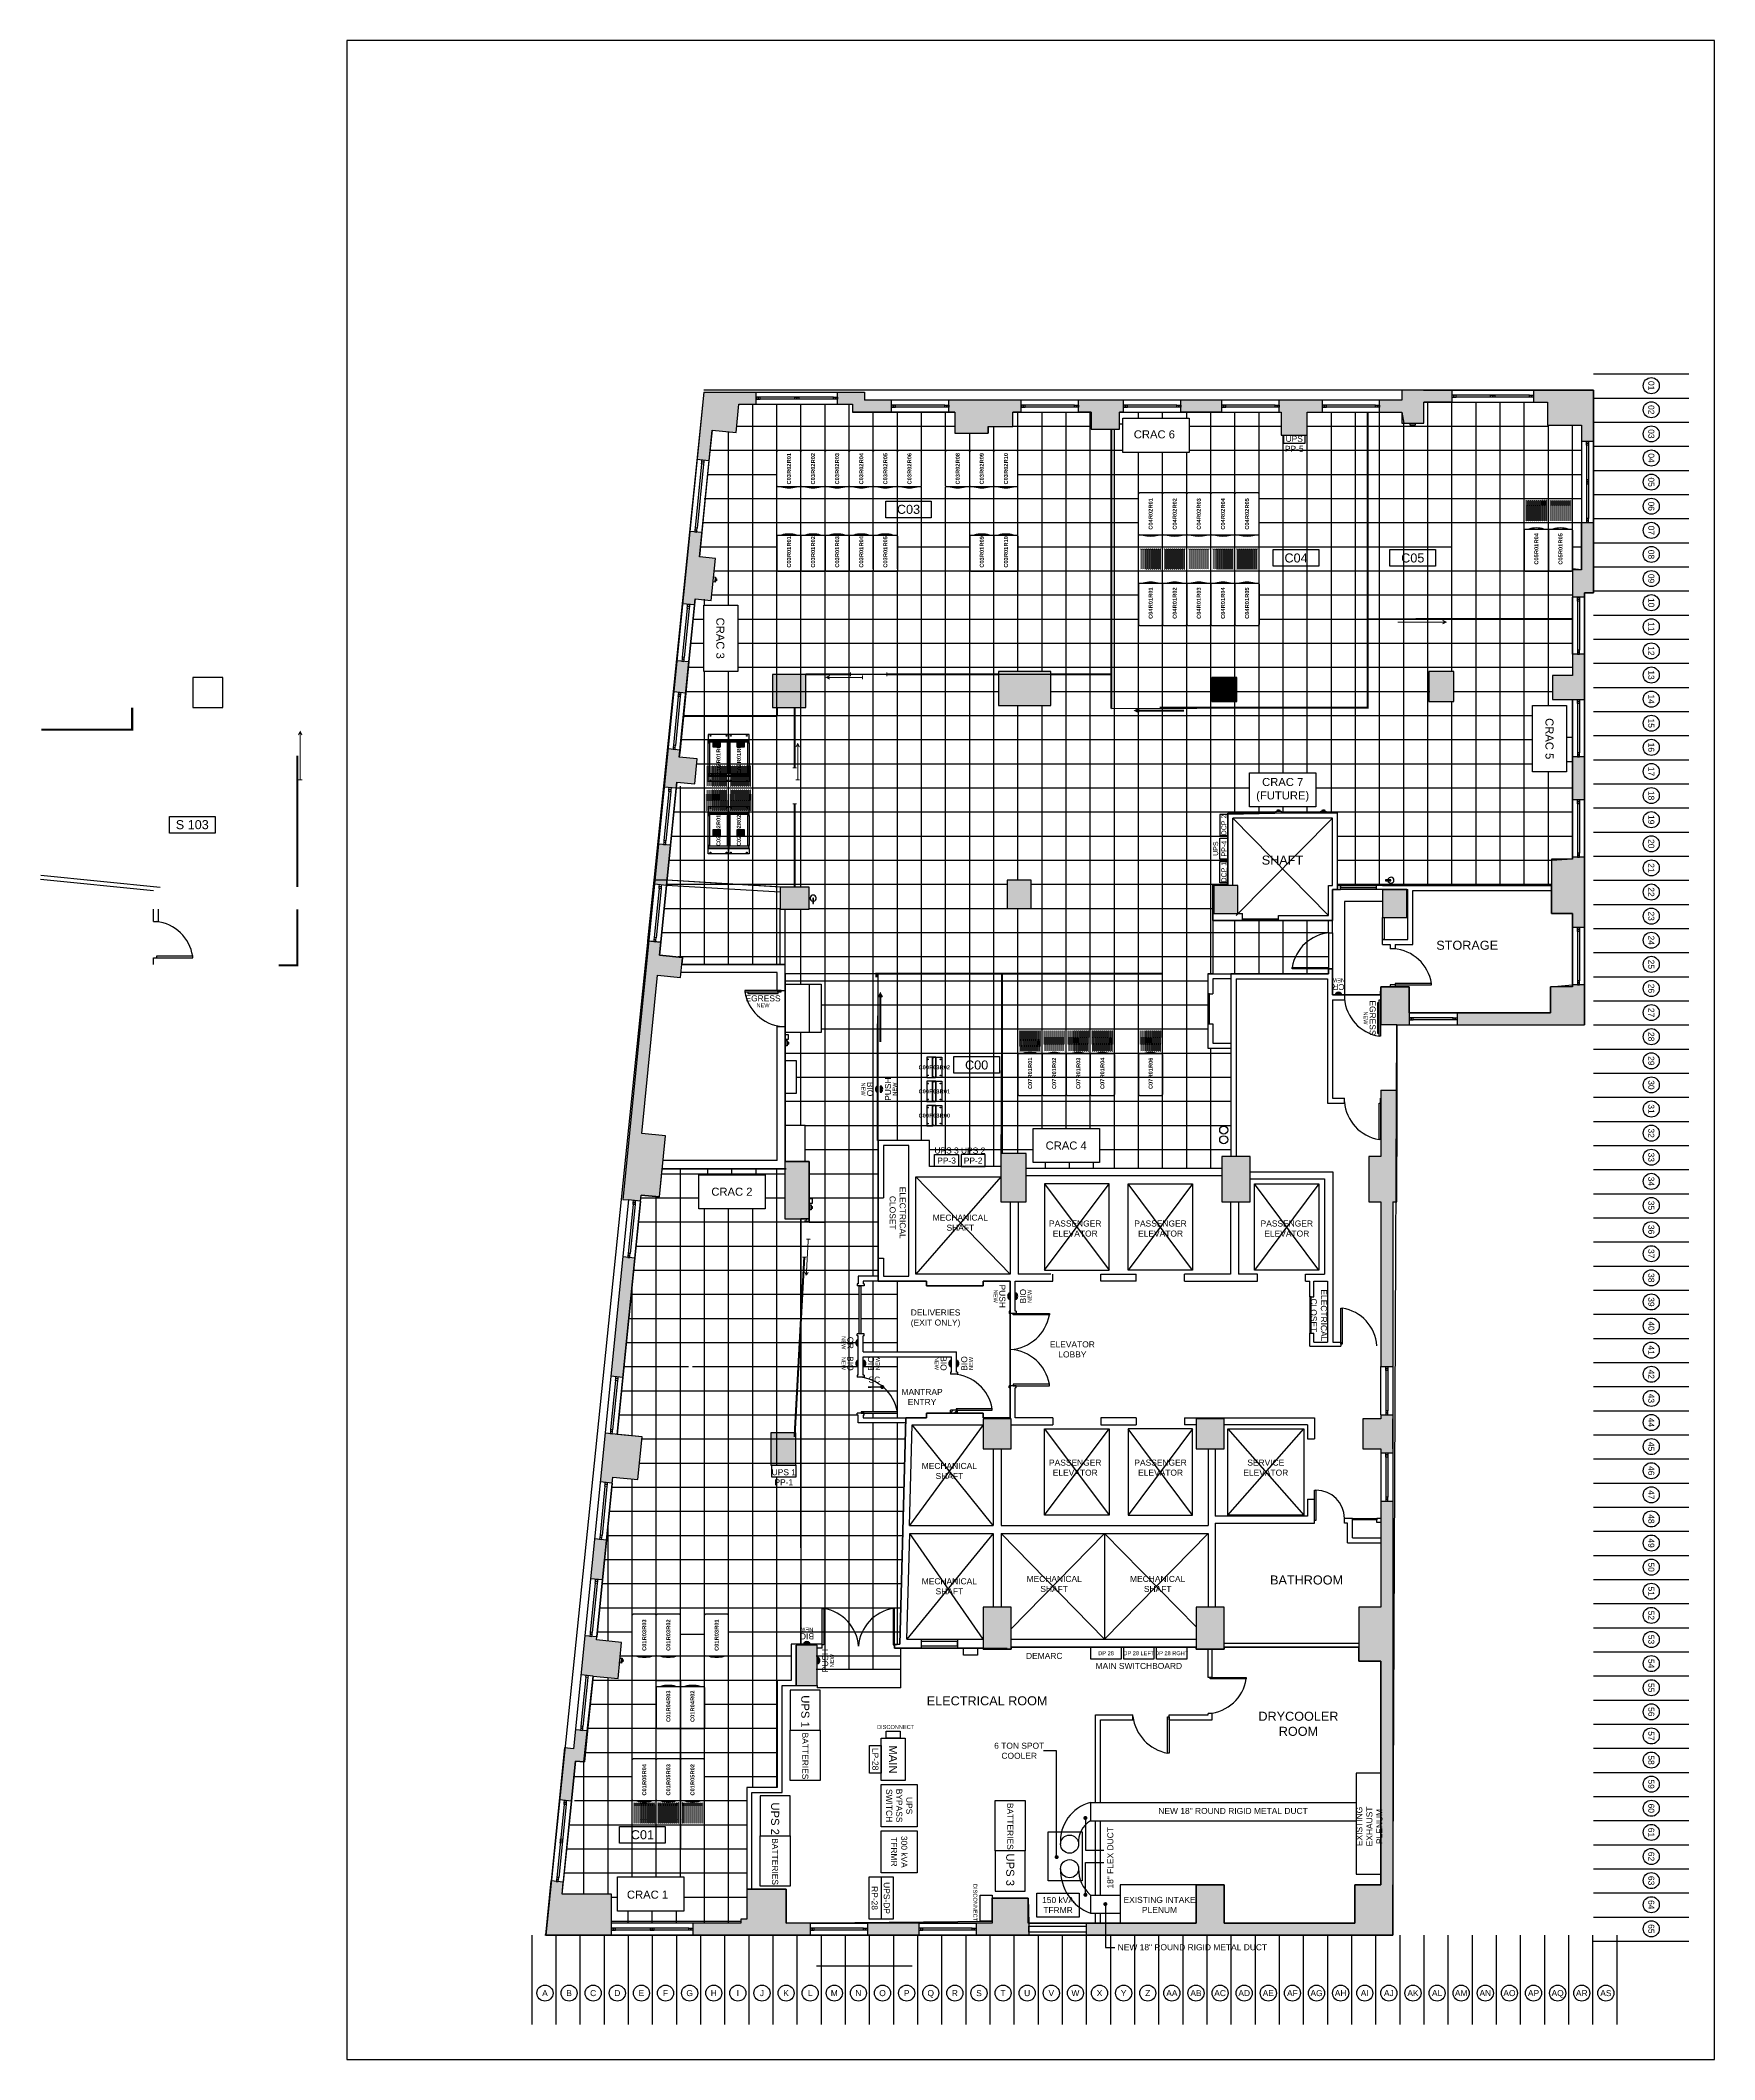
# Model space of a CAD drawing. Header units: inches. Extents: x 271316 to 275987, y 273433 to 275617.
# Drawn here: x 272989 to 274655, y 273604 to 275614 of the extents above; entities that cross this region are included whole.
import ezdxf
from ezdxf.enums import TextEntityAlignment as Align

# ---------------------------------------------------------------- set-up
doc = ezdxf.new("R2010")
doc.units = ezdxf.units.IN
doc.header["$LTSCALE"] = 48
doc.header["$MEASUREMENT"] = 0
for name, color, linetype in [('A-ANNO-TEXT-90', 1, 'Continuous'), ('A-ANNO-TEXT-CAB#', 1, 'Continuous'), ('A-ANNO-TEXT-CAGE', 4, 'Continuous'), ('A-ANNO-TEXT-DOOR', 1, 'Continuous'), ('A-ANNO-TEXT-VNSNY', 4, 'Continuous'), ('A-COLS', 6, 'Continuous'), ('A-COLS-PATT', 8, 'Continuous'), ('A-FLOR-CAGE', 3, 'Continuous'), ('A-FLOR-DOOR', 3, 'Continuous'), ('A-FLOR-ELEV', 1, 'Continuous'), ('A-FLOR-EQUIP', 3, 'Continuous'), ('A-FLOR-GLAZ', 2, 'Continuous'), ('A-FLOR-MARCO-POLO-1', 3, 'Continuous'), ('A-FLOR-PART', 6, 'Continuous'), ('A-FLOR-PATT-RAFL', 8, 'Continuous'), ('A-FLOR-RACK', 3, 'Continuous'), ('A-FLOR-SCRTY-CAMR', 3, 'Continuous'), ('A-FLOR-TILE', 8, 'Continuous'), ('E-ELEC-SEC-CONTROL', 1, 'Continuous'), ('M-MECH-DUCT', 3, 'Continuous')]:
    doc.layers.add(name, color=color, linetype=linetype)
doc.styles.add('BLTEXT', font='arial.ttf', dxfattribs={"height": 6})
doc.styles.add('CRR Text', font='arialbd.ttf', dxfattribs={"height": 4})
doc.styles.add('HBA-DimT', font='ARCHS.SHX', dxfattribs={"width": 0.8})
doc.styles.add('TITLES', font='arial.ttf')
doc.dimstyles.new('MJH ISO-25', dxfattribs={"dimscale": 2, "dimtxt": 2, "dimasz": 2, "dimexe": 1, "dimexo": 2, "dimtad": 1, "dimzin": 9, "dimlunit": 4, "dimtxsty": 'HBA-DimT', "dimblk": 'ARCHTICK', "dimcen": 2.5, "dimdle": 1, "dimclrd": 256, "dimclre": 256, "dimclrt": 4, "dimadec": 0, "dimazin": 0, "dimtfac": 0.75, "dimtmove": 0, "dimatfit": 3, "dimldrblk": 'DOT', "dimfxl": 1, "dimfrac": 1, "dimlwd": -1, "dimlwe": -1, "dimarcsym": 0})

msp = doc.modelspace()

# ---------------------------------------------------------------- texts
at = {"layer": 'A-ANNO-TEXT-90', "attachment_point": 5, "style": 'TITLES'}
for s, insert, char_height, width in [('CRAC 6', (274097.4265, 275221.4891), 8, 42.933103), ('CRAC 7^J(FUTURE)', (274225.1472, 274867.6449), 8, 42.933103), ('SHAFT', (274224.8933, 274797.695), 9, 75.957113), ('STORAGE', (274408.7728, 274712.9538), 9, 75.957113), ('UPS 3\\PPP-3', (273890.5865, 274503.6727), 6, 32.343914), ('UPS 2\\PPP-2', (273917.0404, 274503.6727), 6, 32.343914), ('CRAC 4', (274009.6523, 274513.6448), 8, 47.286535), ('CRAC 2', (273676.8969, 274467.6448), 8, 44.821401), ('MECHANICAL\\PSHAFT', (273904.2447, 274436.8816), 6, 75.957113), ('PASSENGER ELEVATOR', (274018.6319, 274431.0191), 6, 75.957113), ('PASSENGER ELEVATOR', (274103.5727, 274431.0191), 6, 75.957113), ('PASSENGER ELEVATOR', (274229.236, 274431.0191), 6, 75.957113), ('DELIVERIES\\P(EXIT ONLY)', (273879.6118, 274341.5939), 6, 53.90521), ('ELEVATOR LOBBY', (274015.7995, 274310.6969), 6, 53.90521), ('MANTRAP\\PENTRY', (273866.1913, 274263.3852), 6, 47.286535), ('UPS 1\\PPP-1', (273728.5636, 274183.5257), 6, 32.343914), ('MECHANICAL\\PSHAFT', (273893.3283, 274189.72), 6, 75.957113), ('PASSENGER ELEVATOR', (274018.6319, 274193.0191), 6, 75.957113), ('PASSENGER ELEVATOR', (274103.5727, 274193.0191), 6, 75.957113), ('SERVICE ELEVATOR', (274208.3414, 274193.0191), 6, 75.957113), ('MECHANICAL\\PSHAFT', (273997.6834, 274077.2734), 6, 75.957113), ('MECHANICAL\\PSHAFT', (274100.6834, 274077.2734), 6, 75.957113), ('BATHROOM', (274248.9025, 274081.1774), 9, 129.375657), ('MECHANICAL\\PSHAFT', (273893.3283, 274074.9157), 6, 75.957113), ('DEMARC', (273987.8032, 274005.6461), 6, 32.343914), ('DP 28', (274049.2917, 274008.3393), 4, 40.301715), ('DP 28 LEFT', (274081.9359, 274008.3393), 4, 40.301715), ('DP 28 RGHT', (274114.5801, 274008.3393), 4, 40.301715), ('MAIN SWITCHBOARD', (274081.9359, 273995.6361), 6, 119.453182), ('ELECTRICAL ROOM', (273930.9253, 273960.9169), 9, 129.375657), ('DISCONNECT', (273839.8569, 273934.858), 4, 40.301715), ('6 TON SPOT COOLER', (273962.8846, 273911.2071), 6, 75.9375), ('CRAC 1', (273592.8969, 273767.9757), 8, 48.712886), ('150 kVA\\PTFRMR', (274001.5417, 273757.6448), 6, 41.999999), ('EXISTING INTAKE PLENUM', (274102.5671, 273757.8096), 6, 75.9375)]:
    msp.add_mtext(s, dxfattribs=dict(at, insert=insert, char_height=char_height, width=width))
for s, insert, char_height, width, rotation in [('UPS PP-5', (274236.6469, 275212.0771), 6, 32.343914, 0.000005), ('CRAC 3', (273665.3155, 275018.6448), 8, 52.171957, 270), ('CRAC 5', (274490.6469, 274918.5785), 8, 43.553778, 270), ('DCP 2', (274166.6039, 274832.7321), 5, 32.343914, 90.000005), ('UPS PP-4', (274162.5604, 274809.1902), 5, 20.102439, 90.000005), ('DCP 1', (274166.6039, 274785.7357), 5, 32.343914, 90.000005), ('ELECTRICAL CLOSET', (273841.8231, 274446.7535), 6, 67.520909, 270), ('ELECTRICAL CLOSET', (274261.0767, 274344.6262), 6, 67.520909, 270), ('UPS 1', (273749.8968, 273950.3393), 8, 32.343914, 270), ('BATTERIES', (273749.8968, 273906.0105), 6, 32.343914, 270), ('LP-28', (273819.738, 273902.9109), 6, 32.343914, 270), ('MAIN', (273837.3969, 273902.6448), 8, 32.343914, 270), ('UPS BYPASS\\PSWITCH', (273843.3969, 273856.6448), 6, 32.343914, 270), ('UPS 2', (273719.8969, 273843.6448), 8, 32.343914, 270), ('BATTERIES', (273953.8969, 273836.04), 6, 32.343914, 270), ('EXISTING EXHAUST PLENUM', (274311.4923, 273835.9303), 6, 75.9375, 90), ('BATTERIES', (273719.8969, 273800.934), 6, 32.343914, 270), ('300 kVA TFRMR', (273843.3969, 273810.6448), 6, 41.999999, 270), ('UPS 3', (273953.8969, 273792.791), 8, 32.343914, 270), ('RP-28', (273818.9665, 273764.6448), 6, 32.343914, 270), ('UPS-DP', (273830.9665, 273764.6448), 6, 32.343914, 270), ('DISCONNECT', (273919.0871, 273760.1319), 4, 40.301715, 270)]:
    msp.add_mtext(s, dxfattribs=dict(at, insert=insert, char_height=char_height, width=width, rotation=rotation))
at = {"layer": 'A-ANNO-TEXT-90', "color": 1, "insert": (273139.7573, 274832.9972), "char_height": 9, "width": 74.875689, "attachment_point": 5, "style": 'TITLES'}
msp.add_mtext('S 103', dxfattribs=at)
at = {"layer": 'A-ANNO-TEXT-90', "attachment_point": 5, "style": 'TITLES'}
for s, insert, char_height in [('DRYCOOLER \\PROOM', (274240.7987, 273938.0384), 9), ('NEW 18" ROUND RIGID METAL DUCT', (274175.723, 273851.3164), 6), ('NEW 18" ROUND RIGID METAL DUCT', (274135.2728, 273715.6386), 6)]:
    msp.add_mtext(s, dxfattribs=dict(at, insert=insert, char_height=char_height))
at = {"layer": 'A-ANNO-TEXT-90', "insert": (274053.592, 273804.6906), "char_height": 6, "attachment_point": 5, "rotation": 90, "style": 'TITLES'}
msp.add_mtext('18" FLEX DUCT', dxfattribs=at)
at = {"layer": 'A-FLOR-EQUIP', "insert": (273812.8813, 274283.6604), "char_height": 6, "width": 13.863791, "attachment_point": 1, "style": 'TITLES'}
msp.add_mtext('SC', dxfattribs=at)

# ---------------------------------------------------------------- blocks, each defined once
blk = doc.blocks.new('_ArchTick')
at = {"color": 0, "linetype": 'ByBlock', "const_width": 0.15}
blk.add_lwpolyline([(-0.5, -0.5), (0.5, 0.5)], dxfattribs=at)
blk = doc.blocks.new('_Dot')
at = {"color": 0, "linetype": 'ByBlock', "lineweight": -2}
blk.add_line((-0.5, 0), (-1, 0), dxfattribs=at)
at = {"color": 0, "linetype": 'ByBlock', "const_width": 0.5}
blk.add_lwpolyline([(-0.25, 0, 1), (0.25, 0, 1)], format="xyb", close=True, dxfattribs=at)
blk = doc.blocks.new('CAGE TAG')
at = {"linetype": 'Continuous'}
blk.add_lwpolyline([(-22.7, 8.3), (22.7, 8.3), (22.7, -8.3), (-22.7, -8.3)], close=True, dxfattribs=at)
at = {"style": 'TITLES'}
blk.add_attdef('CAGE', text='', height=9, dxfattribs=at).set_placement((0, 0), align=Align.MIDDLE_CENTER)
blk = doc.blocks.new('venttile')
for centre in [(-22, 22), (-22, 21), (-22, 20), (-21, 21.5), (-21, 20.5), (-20, 22), (-20, 21), (-20, 20), (-19, 21.5), (-19, 20.5), (-18, 22), (-18, 21), (-18, 20), (-17, 21.5), (-17, 20.5), (-16, 22), (-16, 21), (-16, 20), (-15, 21.5), (-15, 20.5), (-14, 22), (-14, 21), (-14, 20), (-13, 21.5), (-13, 20.5), (-12, 22), (-12, 21), (-12, 20), (-11, 21.5), (-11, 20.5), (-10, 22), (-10, 21), (-10, 20), (-9, 21.5), (-9, 20.5), (-8, 22), (-8, 21), (-8, 20), (-7, 21.5), (-7, 20.5), (-6, 22), (-6, 21), (-6, 20), (-5, 21.5), (-5, 20.5), (-4, 22), (-4, 21), (-4, 20), (-3, 21.5), (-3, 20.5), (-2, 22), (-2, 21), (-2, 20), (-22, 19), (-22, 18), (-22, 17), (-22, 16), (-22, 15), (-22, 14), (-22, 13), (-22, 12), (-22, 11), (-22, 10), (-22, 9), (-22, 8), (-22, 7), (-22, 6), (-22, 5), (-22, 4), (-22, 3), (-22, 2), (-21, 19.5), (-21, 18.5), (-21, 17.5), (-21, 16.5), (-21, 15.5), (-21, 14.5), (-21, 13.5), (-21, 12.5), (-21, 11.5), (-21, 10.5), (-21, 9.5), (-21, 8.5), (-21, 7.5), (-21, 6.5), (-21, 5.5), (-21, 4.5), (-21, 3.5), (-21, 2.5), (-20, 19), (-20, 18), (-20, 17), (-20, 16), (-20, 15), (-20, 14), (-20, 13), (-20, 12), (-20, 11), (-20, 10), (-20, 9), (-20, 8), (-20, 7), (-20, 6), (-20, 5), (-20, 4), (-20, 3), (-20, 2), (-19, 19.5), (-19, 18.5), (-19, 17.5), (-19, 16.5), (-19, 15.5), (-19, 14.5), (-19, 13.5), (-19, 12.5), (-19, 11.5), (-19, 10.5), (-19, 9.5), (-19, 8.5), (-19, 7.5), (-19, 6.5), (-19, 5.5), (-19, 4.5), (-19, 3.5), (-19, 2.5), (-18, 19), (-18, 18), (-18, 17), (-18, 16), (-18, 15), (-18, 14), (-18, 13), (-18, 12), (-18, 11), (-18, 10), (-18, 9), (-18, 8), (-18, 7), (-18, 6), (-18, 5), (-18, 4), (-18, 3), (-18, 2), (-17, 19.5), (-17, 18.5), (-17, 17.5), (-17, 16.5), (-17, 15.5), (-17, 14.5), (-17, 13.5), (-17, 12.5), (-17, 11.5), (-17, 10.5), (-17, 9.5), (-17, 8.5), (-17, 7.5), (-17, 6.5), (-17, 5.5), (-17, 4.5), (-17, 3.5), (-17, 2.5), (-16, 19), (-16, 18), (-16, 17), (-16, 16), (-16, 15), (-16, 14), (-16, 13), (-16, 12), (-16, 11), (-16, 10), (-16, 9), (-16, 8), (-16, 7), (-16, 6), (-16, 5), (-16, 4), (-16, 3), (-16, 2), (-15, 19.5), (-15, 18.5), (-15, 17.5), (-15, 16.5), (-15, 15.5), (-15, 14.5), (-15, 13.5), (-15, 12.5), (-15, 11.5), (-15, 10.5), (-15, 9.5), (-15, 8.5), (-15, 7.5), (-15, 6.5), (-15, 5.5), (-15, 4.5), (-15, 3.5), (-15, 2.5), (-14, 19), (-14, 18), (-14, 17), (-14, 16), (-14, 15), (-14, 14), (-14, 13), (-14, 12), (-14, 11), (-14, 10), (-14, 9), (-14, 8), (-14, 7), (-14, 6), (-14, 5), (-14, 4), (-14, 3), (-14, 2), (-13, 19.5), (-13, 18.5), (-13, 17.5), (-13, 16.5), (-13, 15.5), (-13, 14.5), (-13, 13.5), (-13, 12.5), (-13, 11.5), (-13, 10.5), (-13, 9.5), (-13, 8.5), (-13, 7.5), (-13, 6.5), (-13, 5.5), (-13, 4.5), (-13, 3.5), (-13, 2.5), (-12, 19), (-12, 18), (-12, 17), (-12, 16), (-12, 15), (-12, 14), (-12, 13), (-12, 12), (-12, 11), (-12, 10), (-12, 9), (-12, 8), (-12, 7), (-12, 6), (-12, 5), (-12, 4), (-12, 3), (-12, 2), (-11, 19.5), (-11, 18.5), (-11, 17.5), (-11, 16.5), (-11, 15.5), (-11, 14.5), (-11, 13.5), (-11, 12.5), (-11, 11.5), (-11, 10.5), (-11, 9.5), (-11, 8.5), (-11, 7.5), (-11, 6.5), (-11, 5.5), (-11, 4.5), (-11, 3.5), (-11, 2.5), (-10, 19), (-10, 18), (-10, 17), (-10, 16), (-10, 15), (-10, 14), (-10, 13), (-10, 12), (-10, 11), (-10, 10), (-10, 9), (-10, 8), (-10, 7), (-10, 6), (-10, 5), (-10, 4), (-10, 3), (-10, 2), (-9, 19.5), (-9, 18.5), (-9, 17.5), (-9, 16.5), (-9, 15.5), (-9, 14.5), (-9, 13.5), (-9, 12.5), (-9, 11.5), (-9, 10.5), (-9, 9.5), (-9, 8.5), (-9, 7.5), (-9, 6.5), (-9, 5.5), (-9, 4.5), (-9, 3.5), (-9, 2.5), (-8, 19), (-8, 18), (-8, 17), (-8, 16), (-8, 15), (-8, 14), (-8, 13), (-8, 12), (-8, 11), (-8, 10), (-8, 9), (-8, 8), (-8, 7), (-8, 6), (-8, 5), (-8, 4), (-8, 3), (-8, 2), (-7, 19.5), (-7, 18.5), (-7, 17.5), (-7, 16.5), (-7, 15.5), (-7, 14.5), (-7, 13.5), (-7, 12.5), (-7, 11.5), (-7, 10.5), (-7, 9.5), (-7, 8.5), (-7, 7.5), (-7, 6.5), (-7, 5.5), (-7, 4.5), (-7, 3.5), (-7, 2.5), (-6, 19), (-6, 18), (-6, 17), (-6, 16), (-6, 15), (-6, 14), (-6, 13), (-6, 12), (-6, 11), (-6, 10), (-6, 9), (-6, 8), (-6, 7), (-6, 6), (-6, 5), (-6, 4), (-6, 3), (-6, 2), (-5, 19.5), (-5, 18.5), (-5, 17.5), (-5, 16.5), (-5, 15.5), (-5, 14.5), (-5, 13.5), (-5, 12.5), (-5, 11.5), (-5, 10.5), (-5, 9.5), (-5, 8.5), (-5, 7.5), (-5, 6.5), (-5, 5.5), (-5, 4.5), (-5, 3.5), (-5, 2.5), (-4, 19), (-4, 18), (-4, 17), (-4, 16), (-4, 15), (-4, 14), (-4, 13), (-4, 12), (-4, 11), (-4, 10), (-4, 9), (-4, 8), (-4, 7), (-4, 6), (-4, 5), (-4, 4), (-4, 3), (-4, 2), (-3, 19.5), (-3, 18.5), (-3, 17.5), (-3, 16.5), (-3, 15.5), (-3, 14.5), (-3, 13.5), (-3, 12.5), (-3, 11.5), (-3, 10.5), (-3, 9.5), (-3, 8.5), (-3, 7.5), (-3, 6.5), (-3, 5.5), (-3, 4.5), (-3, 3.5), (-3, 2.5), (-2, 19), (-2, 18), (-2, 17), (-2, 16), (-2, 15), (-2, 14), (-2, 13), (-2, 12), (-2, 11), (-2, 10), (-2, 9), (-2, 8), (-2, 7), (-2, 6), (-2, 5), (-2, 4), (-2, 3), (-2, 2)]:
    blk.add_circle(centre, 0.1)
blk = doc.blocks.new('tripplite-sr42ub-r')
for p, q in [((-41, 0), (-42, -1)), ((-1, 0), (-41, 0)), ((0, -1), (-1, 0)), ((-42, -1), (-42, -23)), ((0, -1), (0, -23)), ((-42, -23), (-41, -24)), ((-1, -24), (-41, -24)), ((-1, -24), (0, -23))]:
    blk.add_line(p, q)
blk.add_arc((-27.6, -12), 28.6, 344.8107, 15.1893)
at = {"style": 'CRR Text'}
for tag, p in [('CG', (-30.3, -12)), ('RW', (-19.8, -12)), ('RK', (-9.3, -12))]:
    blk.add_attdef(tag, text='', height=4, dxfattribs=at).set_placement(p, align=Align.MIDDLE_CENTER)
blk = doc.blocks.new('tripplite-sr42ub-l')
for p, q in [((1, 24), (0, 23)), ((0, 1), (0, 23)), ((1, 24), (41, 24)), ((42, 23), (41, 24)), ((42, 1), (42, 23)), ((0, 1), (1, 0)), ((1, 0), (41, 0)), ((41, 0), (42, 1))]:
    blk.add_line(p, q)
blk.add_arc((27.625, 12), 28.625, 164.810713, 195.189287)
at = {"style": 'CRR Text'}
for tag, p in [('CG', (10.5, 12)), ('RW', (21, 12)), ('RK', (31.5, 12))]:
    blk.add_attdef(tag, text='', height=4, dxfattribs=at).set_placement(p, align=Align.MIDDLE_CENTER)
blk = doc.blocks.new('ACCESSCONTROL')
at = {"linetype": 'Continuous'}
blk.add_lwpolyline([(-3, -1.2), (3, -1.2), (3, 0), (-3, 0)], close=True, dxfattribs=at)
blk.add_arc((0, 1.7), 4.22, 224.7603, 315.2397, dxfattribs=at)
at = {"linetype": 'Continuous', "style": 'BLTEXT'}
for tag, height, p in [('ACTYPE', 6, (0, -7.8)), ('ACSTAT', 4, (0, -14.5))]:
    blk.add_attdef(tag, text='', height=height, dxfattribs=at).set_placement(p, align=Align.MIDDLE_CENTER)
blk = doc.blocks.new('DOORCONTROL')
at = {"linetype": 'Continuous'}
blk.add_lwpolyline([(-15, -1.5), (15, -1.5), (15, -0.2), (-15, -0.2)], close=True, dxfattribs=at)
at = {"linetype": 'Continuous', "style": 'BLTEXT'}
for tag, height, p in [('ACTYPE', 6, (0, -6.5)), ('ACSTAT', 4, (0, -13.3))]:
    blk.add_attdef(tag, text='', height=height, dxfattribs=at).set_placement(p, align=Align.MIDDLE_CENTER)
blk = doc.blocks.new('twopost')
for p, q in [((-7.5, 20.28), (-7.5, 0.03)), ((-1.5, 20.28), (-7.5, 20.28)), ((-1.875, 0.03), (-1.875, 20.28)), ((1.5, 20.31), (-1.5, 20.31)), ((-1.5, 20.31), (-1.5, 19.045)), ((-1.5, 19.045), (-1.5, 20.31)), ((-1.5, 0.03), (-1.5, 20.28)), ((-1.05, 20.14), (1.05, 20.14)), ((1.5, 19.045), (1.5, 20.31)), ((1.5, 20.28), (7.5, 20.28)), ((1.5, 0.03), (1.5, 20.28)), ((1.875, 0.03), (1.875, 20.28)), ((7.5, 20.28), (7.5, 0.03)), ((-7.5, 0.03), (-1.5, 0.03)), ((-1.5, 19.045), (-1.45, 19.045)), ((-1.45, 19.045), (-1.5, 19.045)), ((-1.5, 0), (-1.5, 1.265)), ((-1.5, 1.265), (-1.45, 1.265)), ((-1.5, 1.265), (-1.5, 0)), ((-1.45, 1.265), (-1.5, 1.265)), ((1.5, 0), (-1.5, 0)), ((-1.25, 19.245), (-1.25, 19.94)), ((-1.25, 1.065), (-1.25, 0.37)), ((-1.05, 0.17), (1.05, 0.17)), ((1.25, 19.94), (1.25, 19.245)), ((1.25, 0.37), (1.25, 1.065)), ((1.45, 19.045), (1.5, 19.045)), ((1.45, 1.265), (1.5, 1.265)), ((1.5, 1.265), (1.5, 0)), ((7.5, 0.03), (1.5, 0.03))]:
    blk.add_line(p, q)
for centre in [(-6.25, 18.16), (-6.25, 2.16), (6.25, 18.16), (6.25, 2.16)]:
    blk.add_circle(centre, 0.375)
for centre, start, end in [((-1.05, 19.94), 90, 180), ((1.05, 19.94), 0, 90), ((-1.45, 19.245), 270, 0), ((-1.45, 1.065), 0, 90), ((-1.05, 0.37), 180, 270), ((1.05, 0.37), 270, 0), ((1.45, 19.245), 180, 270), ((1.45, 1.065), 90, 180)]:
    blk.add_arc(centre, 0.2, start, end)
at = {"style": 'CRR Text'}
for tag, p in [('CG', (-10.5, 10.155)), ('RW', (0, 10.155)), ('RK', (10.5, 10.155))]:
    blk.add_attdef(tag, text='', height=4, dxfattribs=at).set_placement(p, align=Align.MIDDLE_CENTER)
blk = doc.blocks.new('SR4POST')
for points in [[(-2.8, 10.15375), (2.5, 10.15375), (2.5, -10.125), (-2.8, -10.125)], [(4.75, 9.98375), (3.25, 9.98375), (3.25, -9.955), (4.75, -9.955)], [(5.5, 10.15375), (35.5, 10.15375), (35.5, 8.88875), (5.5, 8.88875)], [(36.25, 9.98375), (37.75, 9.98375), (37.75, -9.955), (36.25, -9.955)], [(43.8, 10.15375), (38.5, 10.15375), (38.5, -10.125), (43.8, -10.125)], [(5.5, -8.86), (35.5, -8.86), (35.5, -10.125), (5.5, -10.125)]]:
    blk.add_lwpolyline(points, close=True)
for points in [[(5.45, 8.88875), (5.5, 8.88875), (5.45, 8.88875, -0.4142135624), (5.25, 9.08875), (5.25, 9.78375, 0.4142135624), (5.05, 9.98375), (2.95, 9.98375, 0.4142135624), (2.75, 9.78375), (2.75, 9.08875, -0.4142135624), (2.55, 8.88875), (2.5, 8.88875), (2.5, 10.15375), (5.5, 10.15375), (5.5, 8.88875), (5.5, 10.15375)], [(38.45, 8.88875), (38.5, 8.88875), (38.45, 8.88875, -0.4142135624), (38.25, 9.08875), (38.25, 9.78375, 0.4142135624), (38.05, 9.98375), (35.95, 9.98375, 0.4142135624), (35.75, 9.78375), (35.75, 9.08875, -0.4142135624), (35.55, 8.88875), (35.5, 8.88875), (35.5, 10.15375), (38.5, 10.15375), (38.5, 8.88875), (38.5, 10.15375)], [(5.45, -8.86), (5.5, -8.86), (5.45, -8.86, 0.4142135624), (5.25, -9.06), (5.25, -9.755, -0.4142135624), (5.05, -9.955), (2.95, -9.955, -0.4142135624), (2.75, -9.755), (2.75, -9.06, 0.4142135624), (2.55, -8.86), (2.5, -8.86), (2.5, -10.125), (5.5, -10.125), (5.5, -8.86), (5.5, -10.125)], [(38.45, -8.86), (38.5, -8.86), (38.45, -8.86, 0.4142135624), (38.25, -9.06), (38.25, -9.755, -0.4142135624), (38.05, -9.955), (35.95, -9.955, -0.4142135624), (35.75, -9.755), (35.75, -9.06, 0.4142135624), (35.55, -8.86), (35.5, -8.86), (35.5, -10.125), (38.5, -10.125), (38.5, -8.86), (38.5, -10.125)]]:
    blk.add_lwpolyline(points, format="xyb")
for centre in [(-1.55, 7.995), (42.55, 8.02375), (-1.55, -8.005), (42.55, -7.97625)]:
    blk.add_circle(centre, 0.375)
at = {"style": 'CRR Text'}
for tag, p in [('CG', (10, 0)), ('RW', (20.5, 0)), ('RK', (31, 0))]:
    blk.add_attdef(tag, text='', height=4, dxfattribs=at).set_placement(p, align=Align.MIDDLE_CENTER)
blk = doc.blocks.new('BRUSHTILE')
h = blk.add_hatch()
h.set_pattern_fill('ANSI36', color=256, scale=4, angle=135, style=0)
h.paths.add_polyline_path([(-9.5, 6), (-12, 6), (-12, 0), (-9.5, 0)])
h.paths.add_polyline_path([(-12, 6), (-14.5, 6), (-14.5, 0), (-12, 0)])
blk.add_line((-12, 0), (-12, 6))
for points in [[(-15.5, 0), (-15.5, 7), (-8.5, 7), (-8.5, 0)], [(-14.5, 0), (-14.5, 6), (-9.5, 6), (-9.5, 0)]]:
    blk.add_lwpolyline(points)
blk = doc.blocks.new('tripplite-sr36ub-r')
for p, q in [((-35, 0), (-36, -1)), ((-1, 0), (-35, 0)), ((0, -1), (-1, 0)), ((-36, -1), (-36, -23)), ((0, -1), (0, -23)), ((-36, -23), (-35, -24)), ((-1, -24), (-35, -24)), ((-1, -24), (0, -23))]:
    blk.add_line(p, q)
blk.add_arc((-27.6, -12), 28.6, 344.8107, 15.1893)
at = {"style": 'CRR Text'}
for tag, p in [('CG', (-27.3, -12)), ('RW', (-16.8, -12)), ('RK', (-6.3, -12))]:
    blk.add_attdef(tag, text='', height=4, dxfattribs=at).set_placement(p, align=Align.MIDDLE_CENTER)
blk = doc.blocks.new('tripplite-sr36ub-l')
for p, q in [((1, 24), (0, 23)), ((0, 1), (0, 23)), ((1, 24), (35, 24)), ((36, 23), (35, 24)), ((36, 1), (36, 23)), ((0, 1), (1, 0)), ((35, 0), (36, 1)), ((1, 0), (35, 0))]:
    blk.add_line(p, q)
blk.add_arc((27.625, 12), 28.625, 164.810713, 195.189287)
at = {"style": 'CRR Text'}
for tag, p in [('CG', (7.5, 12)), ('RW', (18, 12)), ('RK', (28.5, 12))]:
    blk.add_attdef(tag, text='', height=4, dxfattribs=at).set_placement(p, align=Align.MIDDLE_CENTER)
blk = doc.blocks.new('DOORNUM')
at = {"linetype": 'Continuous'}
blk.add_circle((0, 0), 8, dxfattribs=at)
at = {"linetype": 'Continuous', "style": 'BLTEXT'}
blk.add_attdef('DOORNUM', text='', height=6, dxfattribs=at).set_placement((0, 0), align=Align.MIDDLE_CENTER)

# ---------------------------------------------------------------- hatches: boundary and pattern name
at = {"layer": 'A-COLS-PATT'}
for points in [[(273683.8166, 275251.6448), (273700.8969, 275251.6448), (273700.8969, 275263.6448), (273648.837, 275263.6448), (273642.1266, 275196.5411), (273654.0671, 275195.347), (273657.1117, 275225.7937), (273680.9926, 275223.4056)], [(273808.8969, 275263.6448), (273781.8969, 275263.6448), (273781.8969, 275251.6448), (273796.8969, 275251.6448), (273796.8969, 275243.6448), (273835.8969, 275243.6448), (273835.8969, 275255.6448), (273808.8969, 275255.6448)], [(273956.6469, 275243.6448), (273964.8969, 275243.6448), (273964.8969, 275255.6448), (273892.8969, 275255.6448), (273892.8969, 275243.6448), (273898.8969, 275243.6448), (273898.8969, 275222.6448), (273931.8969, 275222.6448), (273931.8969, 275229.3948), (273956.6469, 275229.3948)], [(274062.6469, 275243.6448), (274066.6469, 275243.6448), (274066.6469, 275255.6448), (274021.8969, 275255.6448), (274021.8969, 275243.6448), (274034.6469, 275243.6448), (274034.6469, 275226.6448), (274062.6469, 275226.6448)], [(274164.6469, 275255.6448), (274123.6469, 275255.6448), (274123.6469, 275243.6448), (274164.6469, 275243.6448)], [(274249.6469, 275243.6448), (274264.6469, 275243.6448), (274264.6469, 275255.6448), (274221.6469, 275255.6448), (274221.6469, 275243.6448), (274223.6469, 275243.6448), (274223.6469, 275220.6448), (274249.6469, 275220.6448)], [(274365.6468, 275253.6448), (274393.6468, 275253.6448), (274393.6468, 275265.6449), (274365.1468, 275265.6449), (274343.6468, 275265.6449), (274343.6468, 275255.6448), (274321.6469, 275255.6448), (274321.6469, 275243.6448), (274343.6468, 275243.6448), (274343.6469, 275232.6448), (274365.6469, 275232.6448)], [(274534.6469, 275265.6449), (274493.6469, 275265.6449), (274474.6468, 275265.6449), (274474.6468, 275253.6448), (274488.6469, 275253.6449), (274488.6469, 275230.6449), (274522.6469, 275230.6449), (274522.6469, 275214.6449), (274534.6469, 275214.6449)], [(274534.6469, 275086.6449), (274534.6469, 275133.6449), (274522.6469, 275133.6449), (274522.6469, 275086.6449), (274513.6469, 275086.6449), (274513.6469, 275063.6449), (274513.6469, 275059.6449), (274525.6469, 275059.6449), (274525.6469, 275063.6449), (274534.6469, 275063.6449)], [(273660.4234, 275098.1123), (273644.5028, 275099.7044), (273646.9028, 275123.7044), (273634.9624, 275124.8984), (273627.7624, 275052.8984), (273639.7028, 275051.7044), (273640.3237, 275057.9128), (273656.2442, 275056.3207)], [(273634.0311, 274994.9872), (273622.0907, 274996.1813), (273618.9973, 274965.2477), (273630.9377, 274964.0536)], [(274525.6469, 275002.6449), (274513.6469, 275002.6449), (274513.6469, 274981.6449), (274493.6469, 274981.6449), (274493.6469, 274957.6449), (274513.6469, 274957.6449), (274525.6469, 274957.6449)], [(273717.3969, 274982.6449), (273717.3969, 274949.6449), (273750.3969, 274949.6449), (273750.3969, 274982.6449)], [(273942.3969, 274985.6449), (273942.3969, 274951.6449), (273994.3969, 274951.6449), (273994.3969, 274985.6449)], [(274154.6523, 274979.6449), (274154.6523, 274955.6449), (274179.6523, 274955.6449), (274179.6523, 274979.6449)], [(274370.6523, 274985.6449), (274370.6523, 274955.6449), (274395.6523, 274955.6449), (274395.6523, 274985.6449)], [(273642.4787, 274898.5656), (273624.568, 274900.3567), (273625.266, 274907.3365), (273613.3256, 274908.5305), (273609.5204, 274870.4786), (273620.9828, 274869.3323), (273621.4656, 274869.3323), (273622.0804, 274875.4807), (273639.9911, 274873.6897)], [(274525.6469, 274900.6449), (274513.6523, 274900.6449), (274513.6523, 274857.6449), (274525.6469, 274857.6449)], [(273615.7891, 274812.5674), (273603.8487, 274813.7614), (273599.8577, 274773.8514), (273611.7981, 274772.6573)], [(273753.8969, 274770.921), (273724.8969, 274770.921), (273724.8969, 274748.921), (273753.8969, 274748.921)], [(273950.807, 274777.6448), (273950.807, 274749.6448), (273974.807, 274749.6448), (273974.807, 274777.6448)], [(274180.6469, 274772.6449), (274156.6469, 274772.6449), (274156.6469, 274744.6449), (274180.6469, 274744.6449)], [(273610.8511, 274523.1872), (273587.0887, 274525.5635), (273602.8598, 274683.2742), (273625.7456, 274680.9856), (273627.7357, 274700.8863), (273604.8499, 274703.1749), (273606.1264, 274715.9402), (273594.1859, 274717.1343), (273568.4815, 274460.09), (273573.9833, 274459.5398), (273585.9238, 274458.3458), (273586.5208, 274464.316), (273604.7814, 274462.49)], [(274338.8969, 274502.6448), (274338.8969, 274568.7464), (274322.8969, 274568.7464), (274322.8969, 274502.6448), (274310.8969, 274502.6448), (274310.8969, 274457.6448), (274322.8969, 274457.6448), (274322.8969, 274293.6448), (274334.8969, 274293.6448), (274334.8969, 274457.6448), (274338.8969, 274457.6448)], [(273969.6775, 274505.6448), (273944.6775, 274505.6448), (273944.6775, 274457.6448), (273969.6775, 274457.6448)], [(273729.6469, 274497.6294), (273729.6469, 274440.6294), (273753.6469, 274440.6294), (273753.6469, 274497.6294)], [(274192.6775, 274502.6448), (274164.6775, 274502.6448), (274164.6775, 274457.6448), (274192.6775, 274457.6448)], [(273580.2521, 274401.6287), (273568.3116, 274402.8227), (273556.4405, 274284.1121), (273568.381, 274282.9181)], [(274334.8969, 274245.6448), (274322.8969, 274245.6448), (274322.8969, 274241.6448), (274304.8969, 274241.6448), (274304.8969, 274211.6448), (274322.8969, 274211.6448), (274322.8969, 274207.6448), (274334.8969, 274207.6448)], [(273587.5852, 274223.7133), (273550.7688, 274227.395), (273545.9225, 274178.9318), (273557.863, 274177.7377), (273558.46, 274183.7079), (273583.3359, 274181.2204)], [(273715.6523, 274227.6448), (273715.6523, 274195.6448), (273740.6523, 274195.6448), (273740.6523, 274227.6448)], [(273926.8969, 274241.6448), (273926.8969, 274211.6448), (273954.8969, 274211.6448), (273954.8969, 274241.6448)], [(274138.8969, 274241.6448), (274138.8969, 274211.6448), (274166.8969, 274211.6448), (274166.8969, 274241.6448)], [(274029.5303, 273739.6448), (274029.5303, 273727.6448), (274334.8969, 273727.6448), (274334.8969, 274159.6448), (274322.8969, 274159.6448), (274322.8969, 274054.3393), (274300.8969, 274054.3393), (274300.8969, 274000.3393), (274322.8969, 274000.3393), (274322.8969, 273777.6448), (274296.8969, 273777.6448), (274296.8969, 273739.6448), (274166.8969, 273739.6448), (274166.8969, 273777.6448), (274138.8969, 273777.6448), (274138.8969, 273739.6448)], [(273552.1913, 274121.0206), (273540.2508, 274122.2147), (273536.2707, 274082.4132), (273548.1993, 274081.2203)], [(273926.8969, 274054.3393), (273926.8969, 274012.3393), (273954.8969, 274012.3393), (273954.8969, 274054.3393)], [(274138.8969, 274054.3393), (274138.8969, 274012.3393), (274166.8969, 274012.3393), (274166.8969, 274054.3393)], [(273567.1149, 274019.0103), (273542.239, 274021.4979), (273542.5394, 274024.502), (273530.5989, 274025.696), (273526.7149, 273986.8553), (273538.6553, 273985.6613), (273563.5312, 273983.1737)], [(273740.8968, 274016.3393), (273740.8968, 273976.3393), (273761.8968, 273976.3393), (273761.8968, 274016.3393)], [(273533.1708, 273930.9354), (273521.2422, 273932.1283), (273519.3516, 273913.2226), (273510.3963, 273914.1181), (273505.2221, 273862.3762), (273517.1507, 273861.1833), (273521.1309, 273900.9848), (273530.0862, 273900.0893)], [(273556.8969, 273768.6448), (273507.8969, 273768.6448), (273509.0909, 273780.5853), (273497.1505, 273781.7793), (273491.737, 273727.6448), (273556.8969, 273727.6448), (273556.8969, 273739.6448)], [(273730.8969, 273773.6448), (273691.8969, 273773.6448), (273691.8969, 273743.6448), (273685.8969, 273743.6448), (273685.8969, 273739.6448), (273637.8969, 273739.6448), (273637.8969, 273727.6448), (273702.8969, 273727.6448), (273702.8969, 273727.6448), (273728.8969, 273727.6448), (273754.8969, 273727.6448), (273754.8969, 273739.6448), (273730.8969, 273739.6448)], [(273972.5303, 273727.6448), (273972.5303, 273739.6448), (273971.8969, 273739.6448), (273971.8969, 273764.6448), (273935.8969, 273764.6448), (273935.8969, 273739.6448), (273919.8969, 273739.6448), (273919.8969, 273727.6448)], [(273811.8969, 273739.6448), (273811.8969, 273727.6448), (273862.8969, 273727.6448), (273862.8969, 273739.6448)]]:
    msp.add_hatch(color=256, dxfattribs=at).paths.add_polyline_path(points)
h = msp.add_hatch(color=256, dxfattribs=at)
h.paths.add_polyline_path([(274513.6469, 274730.6448), (274525.6469, 274730.6448), (274525.6469, 274800.6449), (274513.6523, 274800.6449), (274513.6523, 274798.6449), (274492.6469, 274798.6449), (274492.6469, 274744.6449), (274513.6469, 274744.6449)])
h.paths.add_polyline_path([(274350.8969, 274633.6448), (274350.8969, 274645.6448), (274350.8969, 274671.6448), (274322.8969, 274671.6448), (274322.8969, 274633.6448)])
h.paths.add_polyline_path([(274398.8969, 274645.6448), (274398.8969, 274633.6448), (274525.6469, 274633.6448), (274525.6469, 274673.6448), (274513.6469, 274673.6448), (274513.6469, 274671.6448), (274491.6469, 274671.6448), (274491.6469, 274645.6448)])
msp.add_hatch(color=256, dxfattribs=at).paths.add_polyline_path([(274348.6469, 274768.6449), (274324.6469, 274768.6449), (274324.6469, 274740.6449), (274326.1469, 274740.6449), (274348.6469, 274740.6449)], flags=17)
h = msp.add_hatch(dxfattribs=at)
h.set_pattern_fill('ANSI31', color=1, scale=24, style=0)
h.set_pattern_definition([(45, (273270.213, 270585.5956), (-2.1213203, 2.1213203), [])])
h.paths.add_polyline_path([(273895.3503, 274247.1448), (273900.3503, 274247.1448), (273900.3503, 274248.1486), (273901.3503, 274248.1486), (273901.3503, 274250.1486), (273894.3503, 274250.1486), (273894.3503, 274248.1486), (273895.3503, 274248.1486)])

# ---------------------------------------------------------------- linework, layer by layer
for points in [[(273648.837, 275263.6448), (273491.737, 273727.6448), (274334.8969, 273727.6448), (274338.8969, 274633.6448), (274525.6469, 274633.6448), (274525.6469, 275063.6449), (274534.6469, 275063.6449), (274534.6469, 275265.6449), (273649.0416, 275265.6449)], [(274170.6475, 274773.6449), (274155.6469, 274773.6449), (274155.6469, 274737.6449), (274274.9732, 274737.6449), (274274.6469, 274768.6449), (274279.6469, 274768.6449), (274279.6469, 274844.6449), (274170.6475, 274844.6449), (274170.6475, 274773.6449)]]:
    msp.add_lwpolyline(points)
for points in [[(273556.8969, 273768.6448), (273507.8969, 273768.6448), (273521.1309, 273900.9848), (273529.6523, 273900.1326), (273538.6553, 273985.6613), (273563.5312, 273983.1737), (273567.1149, 274019.0103), (273542.239, 274021.4979), (273558.46, 274183.7079), (273583.3359, 274181.2204), (273587.5852, 274223.7133), (273562.7093, 274226.2009), (273586.5208, 274464.316), (273604.7814, 274462.49), (273607.5953, 274490.6294), (273729.6469, 274490.6294), (273729.6469, 274440.6294), (273753.6469, 274440.6294), (273753.6469, 274497.6294), (273729.8969, 274497.6294), (273729.8969, 274693.921), (273627.0392, 274693.921), (273627.7357, 274700.8863), (273604.8499, 274703.1749), (273622.0804, 274875.4807), (273639.9911, 274873.6897), (273642.4787, 274898.5656), (273624.568, 274900.3567), (273640.3237, 275057.9128), (273656.2442, 275056.3207), (273660.4234, 275098.1123), (273644.5028, 275099.7044), (273657.1117, 275225.7937), (273680.9926, 275223.4056), (273683.8166, 275251.6448), (273796.8969, 275251.6448), (273796.8969, 275243.6448), (273898.8969, 275243.6448), (273898.8969, 275222.6448), (273931.8969, 275222.6448), (273931.8969, 275229.3948), (273956.6469, 275229.3323), (273956.6469, 275243.6448), (274033.6523, 275243.6448), (274034.6469, 275226.6448), (274062.6469, 275226.6448), (274062.6469, 275243.6448), (274223.6469, 275243.6448), (274223.6469, 275220.6448), (274249.6469, 275220.6448), (274249.6469, 275243.6448), (274343.6468, 275243.6448), (274343.6469, 275232.6448), (274365.6469, 275232.6448), (274365.6469, 275253.6448), (274488.6469, 275253.6449), (274488.6469, 275230.6449), (274522.6469, 275230.6449), (274522.6469, 275086.6449), (274513.6469, 275086.6449), (274513.6469, 274981.6449), (274493.6469, 274981.6449), (274493.6469, 274957.6449), (274513.6469, 274957.6449), (274513.6469, 274798.6449), (274492.6469, 274798.6449), (274492.6469, 274744.6449), (274513.6469, 274744.6449), (274513.6469, 274671.6448), (274491.6469, 274671.6448), (274491.6469, 274645.6448), (274350.8969, 274645.6448), (274350.8969, 274671.6448), (274322.8969, 274671.6448), (274322.8969, 274663.6448), (274274.6469, 274663.6448), (274274.6469, 274689.3882), (274270.6469, 274689.3882), (274270.6469, 274684.6448), (274173.646, 274684.6448), (274173.6469, 274679.6448), (274173.6775, 274502.6448), (274164.6775, 274502.6448), (274164.6775, 274490.6448), (273969.6775, 274490.6448), (273969.6775, 274505.6448), (273944.6775, 274505.6448), (273944.6775, 274492.6448), (273873.6775, 274492.6448), (273873.6775, 274518.6448), (273822.6469, 274518.6448), (273822.6469, 274378.6448), (273870.6469, 274378.6448), (273870.6469, 274374.1448), (273926.8969, 274374.1448), (273926.8969, 274378.6448), (273953.8969, 274378.6448), (273953.8969, 274242.6448), (273926.8969, 274242.6448), (273926.8969, 274247.1448), (273870.6469, 274247.1448), (273870.6469, 274242.6448), (273850.0889, 274242.6448), (273843.8968, 274017.3393), (273838.8968, 274016.7882), (273838.8968, 274013.3393), (273926.8969, 274013.3393), (273926.8969, 274012.3393), (273954.8969, 274012.3393), (273954.8969, 274014.3393), (274138.8969, 274014.3393), (274138.8969, 274012.3393), (274166.8969, 274012.3393), (274166.8969, 274014.3393), (274300.8969, 274014.3393), (274300.8969, 274000.3393), (274322.8969, 274000.3393), (274322.8969, 273777.6448), (274296.8969, 273777.6448), (274296.8969, 273739.6448), (274166.8969, 273739.6448), (274166.8969, 273777.6448), (274138.8969, 273777.6448), (274138.8969, 273739.6448), (273971.8969, 273739.6448), (273971.8969, 273764.6448), (273935.8969, 273764.6448), (273935.8969, 273739.6448), (273730.8969, 273739.6448), (273730.8969, 273773.6448), (273691.8969, 273773.6448), (273691.8969, 273743.6448), (273685.8969, 273743.6448), (273685.8969, 273739.6448), (273556.8969, 273739.6448), (273556.8969, 273768.6448)], [(273721.6523, 274771.1232), (273612.296, 274777.6365), (273622.0804, 274875.4807), (273639.9911, 274873.6897), (273642.4787, 274898.5656), (273624.568, 274900.3567), (273640.3237, 275057.9128), (273656.2442, 275056.3207), (273660.4234, 275098.1123), (273644.5028, 275099.7044), (273657.1117, 275225.7937), (273680.9926, 275223.4056), (273683.8166, 275251.6448), (273796.8969, 275251.6448), (273796.8969, 275243.6448), (273898.8969, 275243.6448), (273898.8969, 275222.6448), (273931.8969, 275222.6448), (273931.8969, 275229.3948), (273956.6469, 275229.3948), (273956.6469, 275243.6448), (274033.6523, 275243.6448), (274034.6469, 275226.6448), (274054.6442, 275226.6448), (274054.6442, 274948.6336), (274309.6469, 274949.6336), (274309.6469, 275243.6448), (274343.6468, 275243.6448), (274345.6523, 275232.6448), (274365.6469, 275232.6448), (274365.6468, 275253.6448), (274488.6469, 275253.6449), (274488.6469, 275230.6449), (274522.6469, 275230.6449), (274522.6469, 275086.6449), (274513.6523, 275087.6449), (274513.6469, 274981.6449), (274493.6469, 274981.6449), (274493.6469, 274957.6449), (274513.6523, 274957.6449), (274513.6523, 274798.6449), (274492.6469, 274797.3324), (274492.6469, 274773.3324), (274279.6469, 274773.3324), (274279.6469, 274845.3324), (274170.6475, 274843.245), (274169.7526, 274772.6449), (274155.6469, 274773.6449), (274155.6469, 274737.6449), (274155.6469, 274684.6448), (274150.6469, 274684.6448), (274150.6469, 274610.6448), (274173.6588, 274610.6448), (274173.6588, 274502.6448), (274164.6775, 274502.6448), (274164.6775, 274490.6448), (273969.6775, 274490.6448), (273969.6775, 274505.6448), (273945.6775, 274505.6448), (273945.6775, 274684.6448), (273820.6572, 274684.6448), (273729.8969, 274684.6448), (273729.8969, 274748.921), (273753.8969, 274748.921), (273753.8969, 274770.921), (273725.1941, 274770.9122)], [(274054.6442, 274982.6449), (273717.3969, 274982.6449), (273717.3969, 274949.6449), (273721.6523, 274949.6449), (273721.6523, 274941.3323), (273628.8969, 274941.3323), (273640.3237, 275057.9128), (273656.2442, 275056.3207), (273660.4234, 275098.1123), (273644.5028, 275099.7044), (273657.1117, 275225.7937), (273680.9926, 275223.4056), (273683.8166, 275251.6448), (273796.8969, 275251.6448), (273796.8969, 275243.6448), (273898.8969, 275243.6448), (273898.8969, 275222.6448), (273931.8969, 275222.6448), (273931.8969, 275229.3948), (273956.6469, 275229.3323), (273956.6469, 275243.6448), (274034.6469, 275243.6448), (274034.6469, 275226.6448), (274054.6442, 275226.6448), (274054.6442, 274982.6449)], [(273627.0392, 274693.921), (273729.8969, 274693.921), (273729.8969, 274748.921), (273753.8969, 274748.921), (273753.8969, 274770.921), (273725.1941, 274770.9122), (273612.296, 274777.6365), (273599.1287, 274777.6365), (273592.9532, 274717.2575), (273606.1264, 274715.9402), (273604.8499, 274703.1749), (273627.7357, 274700.8863)], [(274155.6469, 274737.6449), (274155.6469, 274684.6448), (274270.6469, 274684.6448), (274270.6469, 274689.3882), (274274.6469, 274689.3882), (274274.6469, 274663.6448), (274322.6469, 274663.6448), (274322.8969, 274671.6448), (274350.8969, 274671.6448), (274350.8969, 274645.6448), (274491.6469, 274645.6448), (274491.6469, 274671.6448), (274513.6469, 274673.6448), (274513.6469, 274744.6449), (274492.6469, 274744.6449), (274492.6469, 274772.6449), (274279.6469, 274773.3324), (274279.6469, 274768.6449), (274274.6469, 274768.6449), (274274.6469, 274737.6449), (274155.6469, 274737.6449)], [(273729.8969, 274684.6448), (273729.8969, 274497.6294), (273753.6469, 274497.6294), (273753.6469, 274440.6294), (273753.6469, 274437.3323), (273769.6523, 274437.3323), (273753.6469, 274437.3323), (273753.6469, 274440.6294), (273745.6523, 274440.6294), (273745.6523, 274017.3393), (273735.8968, 274017.3393), (273735.8968, 273981.3393), (273721.6523, 273981.3323), (273721.6523, 273874.6448), (273691.8968, 273874.6448), (273691.8969, 273773.6448), (273730.8969, 273773.6448), (273730.8969, 273739.6448), (273935.8969, 273741.6448), (273935.8969, 273764.6448), (273971.8969, 273764.6448), (273972.5303, 273739.6448), (274138.8969, 273739.6448), (274138.8969, 273777.6448), (274166.8969, 273777.6448), (274166.8969, 273739.6448), (274296.8969, 273739.6448), (274296.8969, 273777.6448), (274322.8969, 273777.6448), (274322.8969, 274000.3393), (274300.8969, 274000.3393), (274300.8969, 274014.3393), (274166.8969, 274014.3393), (274166.8969, 274012.3393), (274138.8969, 274012.3393), (274138.8969, 274014.3393), (273954.8969, 274014.3393), (273954.8969, 274012.3393), (273926.8969, 274012.3393), (273926.8969, 274013.3393), (273838.8968, 274013.3393), (273838.8968, 274016.7882), (273843.8968, 274017.3393), (273850.0889, 274242.6448), (273870.6469, 274242.6448), (273870.6469, 274247.1448), (273926.8969, 274247.1448), (273926.8969, 274242.6448), (273953.8969, 274242.6448), (273953.8969, 274378.6448), (273926.8969, 274378.6448), (273926.8969, 274374.1448), (273870.6469, 274374.1448), (273870.6469, 274378.6448), (273822.6469, 274378.6448), (273822.6469, 274684.6448), (273729.8969, 274684.6448)], [(273821.9004, 274518.6448), (273822.6469, 274684.6448), (273945.6775, 274684.6448), (273944.6775, 274492.6448), (273873.6775, 274492.6448), (273873.6775, 274518.6448), (273822.6469, 274518.6448)], [(273685.8969, 273739.6448), (273556.8969, 273739.6448), (273556.8969, 273768.6448), (273507.8969, 273768.6448), (273521.1309, 273900.9848), (273530.0862, 273900.0893), (273538.6553, 273985.6613), (273563.5312, 273983.1737), (273567.1149, 274019.0103), (273542.239, 274021.4979), (273558.46, 274183.7079), (273583.3359, 274181.2204), (273587.5852, 274223.7133), (273562.7093, 274226.2009), (273586.5208, 274464.316), (273604.7814, 274462.49), (273607.5953, 274490.6294), (273730.8969, 274490.6294), (273729.6469, 274490.6294), (273729.6469, 274440.6294), (273745.6523, 274440.6294), (273745.6523, 274017.3393), (273735.8968, 274017.3393), (273735.8968, 273981.3393), (273721.8968, 273981.3323), (273721.6523, 273874.6448), (273691.8968, 273874.6448), (273691.8969, 273743.6448), (273685.8969, 273743.6448), (273685.8969, 273739.6448)], [(273601.6523, 273981.3323), (273625.6523, 273981.3323), (273625.6523, 273813.3323), (273601.6523, 273813.3323)]]:
    msp.add_lwpolyline(points, close=True)
at = {"layer": 'A-ANNO-TEXT-90', "color": 8}
for p, q in [((274175.6475, 274839.6449), (274270.6469, 274742.6449)), ((274274.6469, 274839.6449), (274178.6679, 274742.6449))]:
    msp.add_line(p, q, dxfattribs=at)
at = {"layer": 'A-ANNO-TEXT-90'}
for p, q in [((274000.1333, 273911.2071), (273987.0273, 273911.2071)), ((274000.1333, 273809.3801), (274000.1333, 273911.2071)), ((274048.6286, 273754.6021), (274048.6286, 273715.4979)), ((274048.6286, 273715.4979), (274058.1668, 273715.4979))]:
    msp.add_line(p, q, dxfattribs=at)
at = {"layer": 'A-ANNO-TEXT-90', "color": 1, "linetype": 'Continuous'}
msp.add_lwpolyline([(273117.0377, 274841.2856), (273162.4768, 274841.2856), (273162.4768, 274824.7089), (273117.0377, 274824.7089)], close=True, dxfattribs=at)
at = {"layer": 'A-ANNO-TEXT-CAB#', "color": 3, "const_width": 2}
msp.add_lwpolyline([(273079.9328, 274949.6449), (273079.9328, 274927.6449), (272989.5773, 274927.6449)], dxfattribs=at)
at = {"layer": 'A-COLS'}
for p, q in [((273648.837, 275263.6448), (273808.8969, 275263.6448)), ((273683.8166, 275251.6448), (273700.8969, 275251.6448)), ((273700.8969, 275251.6448), (273700.8969, 275263.6448)), ((273781.8969, 275251.6448), (273781.8969, 275263.6448)), ((273781.8969, 275251.6448), (273796.8969, 275251.6448)), ((273796.8969, 275251.6448), (273796.8969, 275243.6448)), ((273808.8969, 275263.6448), (273808.8969, 275255.6448)), ((274343.6468, 275255.6448), (273808.8969, 275255.6448)), ((273835.8969, 275243.6448), (273835.8969, 275255.6448)), ((273892.8969, 275243.6448), (273892.8969, 275255.6448)), ((273964.8969, 275243.6448), (273964.8969, 275255.6448)), ((274021.8969, 275243.6448), (274021.8969, 275255.6448)), ((274066.6469, 275243.6448), (274066.6469, 275255.6448)), ((274123.6469, 275243.6448), (274123.6469, 275255.6448)), ((274164.6469, 275243.6448), (274164.6469, 275255.6448)), ((274221.6469, 275243.6448), (274221.6469, 275255.6448)), ((274264.6469, 275243.6448), (274264.6469, 275255.6448)), ((274321.6469, 275243.6448), (274321.6469, 275255.6448)), ((274365.1468, 275265.6449), (274534.6469, 275265.6449)), ((274393.6468, 275253.6448), (274365.6469, 275253.6448)), ((274393.6468, 275265.6448), (274393.6468, 275253.6448)), ((274474.6468, 275265.6448), (274474.6468, 275253.6448)), ((274474.6468, 275253.6448), (274488.6469, 275253.6449)), ((274534.6469, 275265.6449), (274534.6469, 275063.6449)), ((273835.8969, 275243.6448), (273796.8969, 275243.6448)), ((273898.8969, 275243.6448), (273892.8969, 275243.6448)), ((273931.8969, 275229.3948), (273931.8969, 275222.6448)), ((273964.8969, 275243.6448), (273956.6469, 275243.6448)), ((274034.6469, 275243.6448), (274021.8969, 275243.6448)), ((274066.6469, 275243.6448), (274062.6469, 275243.6448)), ((274164.6469, 275243.6448), (274123.6469, 275243.6448)), ((274221.6469, 275243.6448), (274223.6469, 275243.6448)), ((274249.6469, 275243.6448), (274264.6469, 275243.6448)), ((274321.6469, 275243.6448), (274343.6469, 275243.6448)), ((274522.6469, 275230.6449), (274522.6469, 275214.6449)), ((273657.1117, 275225.7937), (273654.0671, 275195.347)), ((274522.6469, 275214.6449), (274534.6469, 275214.6449)), ((273654.0671, 275195.347), (273642.1266, 275196.5411)), ((274522.6469, 275086.6449), (274522.6469, 275133.6449)), ((274522.6469, 275133.6449), (274534.6469, 275133.6449)), ((273646.9028, 275123.7044), (273634.9624, 275124.8984)), ((273646.9028, 275123.7044), (273644.5028, 275099.7044)), ((273639.7028, 275051.7044), (273627.7624, 275052.8984)), ((273640.3237, 275057.9128), (273639.7028, 275051.7044)), ((274513.6469, 275063.6449), (274513.6469, 275059.6449)), ((274525.6469, 275059.6449), (274513.6469, 275059.6449)), ((274525.6469, 275063.6449), (274525.6469, 274633.6448)), ((274534.6469, 275063.6449), (274525.6469, 275063.6449)), ((273634.0311, 274994.9872), (273622.0907, 274996.1813)), ((273634.0311, 274994.9872), (273630.9377, 274964.0536)), ((273630.9377, 274964.0536), (273618.9973, 274965.2477)), ((273625.266, 274907.3365), (273613.3256, 274908.5305)), ((273625.266, 274907.3365), (273624.568, 274900.3567)), ((274525.6469, 274900.6449), (274513.6469, 274900.6449)), ((274513.6469, 274857.6449), (274513.6469, 274900.6449)), ((273621.4608, 274869.2845), (273609.5204, 274870.4786)), ((273622.0804, 274875.4807), (273621.4608, 274869.2845)), ((274525.6469, 274857.6449), (274513.6469, 274857.6449)), ((273615.7891, 274812.5674), (273603.8487, 274813.7614)), ((273615.7891, 274812.5674), (273611.7981, 274772.6573)), ((274513.6469, 274798.6449), (274513.6469, 274800.6449)), ((274525.6469, 274800.6449), (274513.6469, 274800.6449)), ((273611.7981, 274772.6573), (273599.8577, 274773.8514)), ((274513.6469, 274730.6448), (274513.6469, 274744.6449)), ((274525.6469, 274730.6448), (274513.6469, 274730.6448)), ((273606.1264, 274715.9402), (273594.1859, 274717.1343)), ((273606.1264, 274715.9402), (273604.8499, 274703.1749)), ((274322.8969, 274671.6448), (274322.8969, 274633.6448)), ((274513.6469, 274671.6448), (274513.6469, 274673.6448)), ((274525.6469, 274673.6448), (274513.6469, 274673.6448)), ((274338.8969, 274633.6448), (274322.8969, 274633.6448)), ((274338.8969, 274633.6448), (274338.8969, 274502.6448)), ((274338.8969, 274633.6448), (274525.6469, 274633.6448)), ((274350.8969, 274645.6448), (274350.8969, 274633.6448)), ((274398.8969, 274645.6448), (274491.6469, 274645.6448)), ((274398.8969, 274645.6448), (274398.8969, 274633.6448)), ((274322.8969, 274568.7464), (274338.8969, 274568.7464)), ((274322.8969, 274568.7464), (274322.8969, 274502.6448)), ((273585.9238, 274458.3458), (273573.9833, 274459.5398)), ((273585.9238, 274458.3458), (273586.5208, 274464.316)), ((273604.7814, 274462.49), (273586.5208, 274464.316)), ((274322.8969, 274457.6448), (274322.8969, 274293.6448)), ((274334.8969, 274457.6448), (274334.8969, 273727.6448)), ((273580.2521, 274401.6287), (273568.3116, 274402.8227)), ((273580.2521, 274401.6287), (273568.381, 274282.9181)), ((274322.8969, 274293.6448), (274334.8969, 274293.6448)), ((273568.381, 274282.9181), (273556.4405, 274284.1121)), ((274322.8969, 274245.6448), (274334.8969, 274245.6448)), ((274322.8969, 274245.6448), (274322.8969, 274241.6448)), ((274322.8969, 274211.6448), (274322.8969, 274207.6448)), ((274322.8969, 274207.6448), (274334.8969, 274207.6448)), ((273557.863, 274177.7377), (273545.9225, 274178.9318)), ((274322.8969, 274159.6448), (274334.8969, 274159.6448)), ((273552.1795, 274121.0218), (273540.239, 274122.2158)), ((273552.1913, 274121.0206), (273548.1993, 274081.2203)), ((273548.1993, 274081.2203), (273536.2589, 274082.4143)), ((273548.2111, 274081.2191), (273536.2706, 274082.4132)), ((273542.5276, 274024.5032), (273530.5871, 274025.6972)), ((273538.6435, 273985.6625), (273526.7031, 273986.8565)), ((273538.6553, 273985.6613), (273526.7149, 273986.8553)), ((273533.1708, 273930.9354), (273521.2304, 273932.1295)), ((273533.1708, 273930.9354), (273530.0862, 273900.0893)), ((273521.1309, 273900.9848), (273517.1507, 273861.1833)), ((273530.0862, 273900.0893), (273521.1309, 273900.9848)), ((273517.1507, 273861.1833), (273505.2221, 273862.3762)), ((273491.737, 273727.6448), (273497.1505, 273781.7793)), ((273509.0909, 273780.5853), (273497.1623, 273781.7782)), ((273507.8969, 273768.6448), (273509.0909, 273780.5853)), ((274029.5303, 273727.6448), (273490.5949, 273727.6448)), ((273685.8969, 273739.6448), (273640.5121, 273739.6448)), ((273754.8969, 273739.6448), (273730.8969, 273739.6448)), ((273754.8969, 273739.6448), (273754.8969, 273727.6448)), ((273862.8969, 273739.6448), (273811.8969, 273739.6448)), ((273811.8969, 273739.6448), (273811.8969, 273727.6448)), ((273862.8969, 273739.6448), (273862.8969, 273727.6448)), ((273919.8969, 273739.6448), (273919.8969, 273727.6448)), ((273935.8969, 273739.6448), (273919.8969, 273739.6448)), ((274029.5303, 273739.6448), (273971.8969, 273739.6448)), ((273972.5303, 273739.6448), (273972.5303, 273727.6448)), ((274138.8969, 273739.6448), (274029.5303, 273739.6448)), ((274029.5303, 273739.6448), (274029.5303, 273727.6448)), ((274334.8969, 273727.6448), (274029.5303, 273727.6448))]:
    msp.add_line(p, q, dxfattribs=at)
for points in [[(273648.837, 275263.6448), (273568.4815, 274460.09), (273573.9833, 274459.5398), (273519.3516, 273913.2226)], [(273657.1117, 275225.7937), (273680.9926, 275223.4056), (273683.8166, 275251.6448)], [(273931.8969, 275255.6448), (273931.8969, 275255.6448), (273898.8969, 275255.6448)], [(273956.6469, 275255.6448), (273956.6469, 275255.6448), (273931.8969, 275255.6448)], [(274053.8969, 275255.6448), (274026.8969, 275255.6448)], [(274249.6469, 275255.6448), (274249.6469, 275255.6448), (274220.6469, 275255.6448)], [(274365.1468, 275265.6449), (274343.6468, 275265.6449), (274343.6468, 275255.6448)], [(274343.6468, 275243.6448), (274343.6469, 275232.6448), (274365.6469, 275232.6448), (274365.6468, 275253.6448)], [(274488.6469, 275253.6449), (274488.6469, 275230.6449), (274522.6469, 275230.6449)], [(274534.6469, 275229.6449), (274534.6469, 275229.6449), (274534.6469, 275265.6449), (274493.6469, 275265.6449)], [(273898.8969, 275243.6448), (273898.8969, 275222.6448), (273931.8969, 275222.6448)], [(273931.8969, 275229.3948), (273956.6469, 275229.3948), (273956.6469, 275243.6448)], [(274034.6469, 275243.6448), (274034.6469, 275226.6448), (274062.6469, 275226.6448), (274062.6469, 275243.6448)], [(274223.6469, 275243.6448), (274223.6469, 275220.6448), (274249.6469, 275220.6448), (274249.6469, 275243.6448)], [(273640.3237, 275057.9128), (273656.2442, 275056.3207), (273660.4234, 275098.1123), (273644.5028, 275099.7044)], [(274522.6469, 275086.6449), (274513.6469, 275086.6449), (274513.6469, 275063.6449), (274513.6469, 275063.6449)], [(274525.6469, 275063.6449), (274534.6469, 275063.6449), (274534.6469, 275086.6449)], [(274525.6469, 275002.6449), (274513.6469, 275002.6449), (274513.6469, 274981.6449), (274493.6469, 274981.6449), (274493.6469, 274957.6449), (274513.6469, 274957.6449), (274513.6469, 274957.6449), (274525.6469, 274957.6449)], [(273622.0804, 274875.4807), (273639.9911, 274873.6897), (273642.4787, 274898.5656), (273624.568, 274900.3567)], [(274513.6469, 274798.6449), (274492.6469, 274798.6449), (274492.6469, 274744.6449), (274513.6469, 274744.6449)], [(274525.6469, 274744.6449), (274525.6469, 274744.6449), (274525.6469, 274794.6449)], [(273602.8598, 274683.2742), (273625.7456, 274680.9856), (273627.7357, 274700.8863), (273604.8499, 274703.1749)], [(273604.7814, 274462.49), (273610.8511, 274523.1872), (273587.0887, 274525.5635), (273602.8598, 274683.2742)], [(274322.8969, 274671.6448), (274350.8969, 274671.6448), (274350.8969, 274645.6448)], [(274491.6469, 274633.6448), (274525.6469, 274633.6448), (274525.6469, 274671.6448)], [(274513.6469, 274671.6448), (274491.6469, 274671.6448), (274491.6469, 274645.6448)], [(274322.8969, 274502.6448), (274310.8969, 274502.6448), (274310.8969, 274457.6448), (274322.8969, 274457.6448)], [(274334.8969, 274457.6448), (274338.8969, 274457.6448), (274338.8969, 274502.6448)], [(273557.863, 274177.7377), (273558.46, 274183.7079), (273583.3359, 274181.2204), (273587.5852, 274223.7133), (273550.7688, 274227.395)], [(274322.8969, 274241.6448), (274304.8969, 274241.6448), (274304.8969, 274211.6448), (274322.8969, 274211.6448)], [(274334.8969, 274211.6448), (274334.8969, 274241.6448)], [(274322.8969, 274159.6448), (274322.8969, 274054.3393), (274300.8969, 274054.3393), (274300.8969, 274000.3393), (274322.8969, 274000.3393), (274322.8969, 273777.6448), (274296.8969, 273777.6448), (274296.8969, 273739.6448), (274166.8969, 273739.6448), (274166.8969, 273777.6448), (274138.8969, 273777.6448), (274138.8969, 273739.6448)], [(273538.6553, 273985.6613), (273563.5312, 273983.1737), (273567.1149, 274019.0103), (273542.239, 274021.4979), (273542.5394, 274024.502)], [(273519.3516, 273913.2226), (273510.3963, 273914.1181), (273497.1623, 273781.7782)], [(273691.8969, 273743.6448), (273685.8969, 273743.6448), (273685.8969, 273739.6448), (273637.8969, 273739.6448), (273637.8969, 273727.6449), (273556.8969, 273727.6449), (273556.8969, 273739.6448), (273556.8969, 273768.6448), (273507.8969, 273768.6448)], [(273730.8969, 273739.6448), (273730.8969, 273773.6448), (273691.8969, 273773.6448), (273691.8969, 273743.6448)], [(273971.8969, 273739.6448), (273971.8969, 273764.6448), (273935.8969, 273764.6448), (273935.8969, 273739.6448)], [(274296.8969, 273727.6448), (274334.8969, 273727.6448), (274334.8969, 273777.6448)], [(273702.8969, 273727.6448), (273728.8969, 273727.6448)], [(273935.8969, 273727.6448), (273935.8969, 273727.6448), (273971.8969, 273727.6448)]]:
    msp.add_lwpolyline(points, dxfattribs=at)
for points in [[(273717.3969, 274982.6449), (273717.3969, 274949.6449), (273750.3969, 274949.6449), (273750.3969, 274982.6449)], [(273942.3969, 274985.6449), (273942.3969, 274951.6449), (273994.3969, 274951.6449), (273994.3969, 274985.6449)], [(274154.6523, 274979.6449), (274154.6523, 274955.6449), (274179.6523, 274955.6449), (274179.6523, 274979.6449)], [(274370.6523, 274985.6449), (274370.6523, 274955.6449), (274395.6523, 274955.6449), (274395.6523, 274985.6449)], [(273724.8969, 274770.921), (273724.8969, 274748.921), (273753.8969, 274748.921), (273753.8969, 274770.921)], [(273950.807, 274777.6448), (273950.807, 274749.6448), (273974.807, 274749.6448), (273974.807, 274777.6448)], [(274156.6469, 274772.6449), (274156.6469, 274744.6449), (274180.6469, 274744.6449), (274180.6469, 274772.6449)], [(274324.6469, 274768.6449), (274324.6469, 274740.6449), (274348.6469, 274740.6449), (274348.6469, 274768.6449)], [(273944.6775, 274505.6448), (273944.6775, 274457.6448), (273969.6775, 274457.6448), (273969.6775, 274505.6448)], [(273729.6469, 274497.6294), (273729.6469, 274440.6294), (273753.6469, 274440.6294), (273753.6469, 274497.6294)], [(274164.6775, 274502.6448), (274164.6775, 274457.6448), (274192.6775, 274457.6448), (274192.6775, 274502.6448)], [(273715.6523, 274227.6448), (273715.6523, 274195.6448), (273740.6523, 274195.6448), (273740.6523, 274227.6448)], [(273926.8969, 274241.6448), (273926.8969, 274211.6448), (273954.8969, 274211.6448), (273954.8969, 274241.6448)], [(274138.8969, 274241.6448), (274138.8969, 274211.6448), (274166.8969, 274211.6448), (274166.8969, 274241.6448)], [(273926.8969, 274054.3393), (273926.8969, 274012.3393), (273954.8969, 274012.3393), (273954.8969, 274054.3393)], [(274138.8969, 274054.3393), (274138.8969, 274012.3393), (274166.8969, 274012.3393), (274166.8969, 274054.3393)], [(273740.8968, 274016.3393), (273740.8968, 273976.3393), (273761.8968, 273976.3393), (273761.8968, 274016.3393)]]:
    msp.add_lwpolyline(points, close=True, dxfattribs=at)
at = {"layer": 'A-FLOR-CAGE'}
for points, const_width in [([(274309.6469, 275243.6448), (274309.6469, 274949.6336), (274102.6441, 274949.6336)], 2), ([(274513.6453, 275037.6448), (274357.5606, 275037.6448)], 2), ([(274054.6442, 274948.6336), (274054.6442, 274982.6449)], 2), ([(273721.6523, 274941.3323), (273721.6523, 274949.6449)], 2), ([(273739.3969, 274889.6449), (273739.3969, 274949.6449)], 2), ([(274082.2138, 274948.3767), (274078.8968, 274946.6336), (274082.2138, 274944.8904)], 2), ([(274078.8968, 274946.6336), (274126.8968, 274946.6336)], 2), ([(273244.3851, 274770.921), (273244.3851, 274901.6449)], 2), ([(273739.3969, 274770.921), (273739.3969, 274853.6449)], 2), ([(273225.8851, 274692.921), (273244.3851, 274692.921), (273244.3851, 274748.921)], 2), ([(273820.6572, 274681.1953), (273820.6572, 274684.6448), (273945.6775, 274684.6448), (273945.6775, 274505.6448)], 2), ([(273826.4069, 274661.3107), (273824.6637, 274664.6276), (273822.9206, 274661.3107)], 2), ([(274105.6523, 274684.6448), (273945.6775, 274684.6448)], 2), ([(273945.6775, 274684.6448), (273945.6775, 274570.3323)], 2), ([(273824.6637, 274664.6276), (273824.6637, 274616.6276)], 2), ([(273821.9004, 274518.6448), (273821.9004, 274634.8708)], 2), ([(273748.9266, 274438.6475), (273752.9207, 274438.431)], 1), ([(273751.0198, 274440.3127), (273750.9237, 274438.5393)], 1), ([(273750.8997, 274420.5141), (273754.8939, 274420.2976)], 1), ([(273752.8968, 274420.4059), (273750.948, 274384.4586)], 1), ([(273748.9749, 274402.592), (273739.2737, 274223.6448)], 2), ([(273746.9778, 274402.7003), (273750.9719, 274402.4838)], 1), ([(273750.948, 274384.4586), (273749.387, 274387.8651)], 1), ([(273750.948, 274384.4586), (273752.8682, 274387.6763)], 1)]:
    msp.add_lwpolyline(points, dxfattribs=dict(at, const_width=const_width))
at = {"layer": 'A-FLOR-CAGE', "color": 3}
for points, const_width in [([(274054.6442, 274982.6449), (274054.6442, 275226.6448)], 2), ([(274339.6469, 275034.6448), (274387.6469, 275034.6448)], 1), ([(273794.9878, 274982.6449), (273750.3969, 274982.6449)], 2), ([(273806.9878, 274979.6449), (273770.9878, 274979.6449)], 1), ([(273806.9878, 274981.6449), (273806.9878, 274977.6449)], 1), ([(273942.3969, 274982.6449), (273830.9878, 274982.6449)], 2), ([(273994.3969, 274982.6449), (274054.6442, 274982.6449)], 2), ([(273721.6523, 274941.3323), (273628.8969, 274941.3323)], 2), ([(273247.1719, 274877.6449), (273247.1719, 274925.6449)], 1), ([(273742.3969, 274877.6449), (273742.3969, 274913.6449)], 1), ([(273249.1719, 274877.6449), (273245.1719, 274877.6449)], 1), ([(273740.3969, 274877.6449), (273744.3969, 274877.6449)], 1)]:
    msp.add_lwpolyline(points, dxfattribs=dict(at, const_width=const_width))
for points in [[(274384.3266, 275036.4272, 1, 1, 0), (274387.6468, 275034.6904, 1, 1, 0), (274384.3332, 275032.9409, 0, 0, 0)], [(273774.3047, 274977.9017, 1, 1, 0), (273770.9878, 274979.6449, 1, 1, 0), (273774.3047, 274981.388, 0, 0, 0)], [(273245.4287, 274922.328, 1, 1, 0), (273247.1719, 274925.6449, 1, 1, 0), (273248.915, 274922.328, 0, 0, 0)], [(273744.14, 274910.328, 1, 1, 0), (273742.3969, 274913.6449, 1, 1, 0), (273740.6537, 274910.328, 0, 0, 0)]]:
    msp.add_lwpolyline(points, format="xyseb", dxfattribs=at)
at = {"layer": 'A-FLOR-DOOR'}
msp.add_line((273753.8969, 274674.1375), (273753.8969, 274626.1375), dxfattribs=at)
at = {"layer": 'A-FLOR-DOOR', "color": 3, "const_width": 1}
for points in [[(273794.9878, 274980.6449), (273794.9878, 274984.6449)], [(273830.9878, 274980.6449), (273830.9878, 274984.6449)], [(273737.3969, 274889.6449), (273741.3969, 274889.6449)], [(273737.3969, 274853.6449), (273741.3969, 274853.6449)]]:
    msp.add_lwpolyline(points, dxfattribs=at)
at = {"layer": 'A-FLOR-DOOR'}
for points in [[(274282.6469, 274770.6449), (274318.6469, 274770.6449), (274318.6469, 274772.1449), (274282.6469, 274772.1449)], [(274185.0269, 274737.6449), (274221.0269, 274737.6449), (274221.0269, 274739.1449), (274185.0269, 274739.1449)], [(274324.6469, 274718.6449), (274324.6469, 274740.6449), (274326.1469, 274740.6449), (274326.1469, 274718.6449)], [(273104.1721, 274700.6085), (273140.1721, 274700.6085), (273140.1721, 274702.1085), (273104.1721, 274702.1085)], [(274270.6469, 274689.3882), (274234.6469, 274689.3882), (274234.6469, 274690.8882), (274270.6469, 274690.8882)], [(273725.8969, 274668.1375), (273689.8969, 274668.1375), (273689.8969, 274666.6375), (273725.8969, 274666.6375)], [(274337.1469, 274673.5195), (274373.1469, 274673.5195), (274373.1469, 274675.0195), (274337.1469, 274675.0195)], [(274150.6469, 274664.6448), (274150.6469, 274634.6448), (274152.1469, 274634.6448), (274152.1469, 274664.6448)], [(274322.6469, 274658.6448), (274322.6469, 274622.6448), (274321.1469, 274622.6448), (274321.1469, 274658.6448)], [(274322.6469, 274555.7464), (274322.6469, 274519.7464), (274321.1469, 274519.7464), (274321.1469, 274555.7464)], [(273805.1465, 274374.1448), (273805.1465, 274326.1448), (273803.6465, 274326.1448), (273803.6465, 274374.1448)], [(273956.8969, 274346.6448), (273992.8969, 274346.6448), (273992.8969, 274345.1448), (273956.8969, 274345.1448)], [(274252.1027, 274363.0615), (274252.1027, 274327.0615), (274253.6027, 274327.0615), (274253.6027, 274363.0615)], [(274282.8969, 274315.8109), (274282.8969, 274351.8109), (274284.3969, 274351.8109), (274284.3969, 274315.8109)], [(273956.8969, 274274.6448), (273992.8969, 274274.6448), (273992.8969, 274276.1448), (273956.8969, 274276.1448)], [(273805.6465, 274247.1448), (273841.6465, 274247.1448), (273841.6465, 274248.6448), (273805.6465, 274248.6448)], [(273900.1003, 274250.1486), (273936.1003, 274250.1486), (273936.1003, 274251.6486), (273900.1003, 274251.6486)], [(274256.7615, 274140.5846), (274256.7615, 274170.5846), (274258.2615, 274170.5846), (274258.2615, 274140.5846)], [(274294.488, 274142.5846), (274318.8969, 274142.5846), (274318.8969, 274141.0846), (274294.488, 274141.0846)], [(273766.8968, 274016.7882), (273766.8968, 274052.7882), (273768.3968, 274052.7882), (273768.3968, 274016.7882)], [(273838.8968, 274016.7882), (273838.8968, 274052.7882), (273837.3968, 274052.7882), (273837.3968, 274016.7882)], [(274152.8969, 273984.3118), (274188.8969, 273984.3118), (274188.8969, 273982.8118), (274152.8969, 273982.8118)], [(274112.0338, 273944.9218), (274112.0338, 273908.9218), (274110.5338, 273908.9218), (274110.5338, 273944.9218)]]:
    msp.add_lwpolyline(points, close=True, dxfattribs=at)
msp.add_lwpolyline([(273729.8969, 274674.1375), (273765.8969, 274674.1375), (273765.8969, 274626.1375), (273729.8969, 274626.1375)], dxfattribs=at)
at = {"layer": 'A-FLOR-DOOR', "color": 8}
for centre, radius, start, end in [((273099.3826, 274695.5782), 41.3089, 9.0957835, 83.3419618), ((274275.1263, 274684.5237), 40.9767, 94.2413418, 171.0646543), ((274332.6674, 274668.655), 40.9767, 8.9353457, 85.7586582), ((273730.6863, 274673.1678), 41.3089, 189.0957835, 263.3419618), ((274327.5114, 274663.1243), 40.9767, 184.2413418, 261.0646543), ((274327.5114, 274560.2259), 40.9767, 184.2413418, 261.0646543), ((273951.5146, 274352.5888), 42.0465, 274.0004922, 349.8024604), ((274278.0324, 274311.3314), 40.9767, 4.2413418, 81.0646543), ((273951.5146, 274268.7008), 42.0465, 10.1975396, 85.9995078), ((273894.718, 274244.2046), 42.0465, 10.1975396, 85.9995078), ((273800.2643, 274241.2008), 42.0465, 10.1975396, 85.9995078), ((274258.3214, 274142.1162), 28.4685, 0.9427618, 90.1205379), ((273762.0323, 274012.3088), 40.9767, 4.2413418, 81.0646543), ((273843.7613, 274012.3088), 40.9767, 98.9353457, 175.7586582), ((274148.4174, 273989.1763), 40.9767, 274.2413418, 351.0646543), ((274118.2239, 273950.7453), 42.5246, 187.1915269, 259.5813952)]:
    msp.add_arc(centre, radius, start, end, dxfattribs=at)
at = {"layer": 'A-FLOR-ELEV', "color": 8}
for p, q in [((273944.6775, 274482.6448), (273859.8969, 274385.6448)), ((273953.8969, 274385.6448), (273859.8969, 274482.6448)), ((273988.1947, 274475.6448), (274052.2968, 274389.6448)), ((273988.1947, 274389.6448), (274052.2968, 274475.6448)), ((274135.5033, 274475.6448), (274071.4012, 274389.6448)), ((274135.5033, 274389.6448), (274071.4012, 274475.6448)), ((274261.1667, 274475.6448), (274197.0645, 274389.6448)), ((274261.1667, 274389.6448), (274197.0645, 274475.6448)), ((273926.8969, 274235.6448), (273853.6906, 274135.4921)), ((273936.8969, 274135.4921), (273856.4307, 274235.6448)), ((273988.1947, 274145.6448), (274052.2968, 274231.6448)), ((273988.1947, 274231.6448), (274052.2968, 274145.6448)), ((274135.5033, 274145.6448), (274071.4012, 274231.6448)), ((274135.5033, 274231.6448), (274071.4012, 274145.6448)), ((274170.5404, 274145.6448), (274246.1425, 274231.6448)), ((274170.5404, 274231.6448), (274246.1425, 274145.6448)), ((273936.8969, 274127.4921), (273851.0369, 274022.3393)), ((273926.8969, 274022.3393), (273853.9138, 274127.4921)), ((273944.8969, 274127.4921), (274047.8969, 274022.3393)), ((274047.8969, 274127.4921), (273954.8969, 274032.5483)), ((274150.8969, 274127.4921), (274047.8969, 274022.3393)), ((274047.8969, 274127.4921), (274138.8969, 274034.5901))]:
    msp.add_line(p, q, dxfattribs=at)
at = {"layer": 'A-FLOR-ELEV'}
msp.add_line((274047.8969, 274127.4921), (274047.8969, 274022.3393), dxfattribs=at)
for points in [[(273988.1947, 274475.6448), (273988.1947, 274389.6448), (274052.2968, 274389.6448), (274052.2968, 274475.6448)], [(274135.5033, 274475.6448), (274135.5033, 274389.6448), (274071.4012, 274389.6448), (274071.4012, 274475.6448)], [(274261.1667, 274475.6448), (274261.1667, 274389.6448), (274197.0645, 274389.6448), (274197.0645, 274475.6448)], [(273988.1947, 274145.6448), (273988.1947, 274231.6448), (274052.2968, 274231.6448), (274052.2968, 274145.6448)], [(274135.5033, 274145.6448), (274135.5033, 274231.6448), (274071.4012, 274231.6448), (274071.4012, 274145.6448)], [(274170.5404, 274145.6448), (274170.5404, 274231.6448), (274246.1425, 274231.6448), (274246.1425, 274145.6448)]]:
    msp.add_lwpolyline(points, close=True, dxfattribs=at)
at = {"layer": 'A-FLOR-EQUIP', "color": 2}
msp.add_line((273825.3969, 273785.6448), (273825.3969, 273743.6448), dxfattribs=at)
for points in [[(274131.8969, 275237.6448), (274131.8969, 275203.6448), (274065.8969, 275203.6448), (274065.8969, 275237.6448)], [(273648.8758, 275051.6448), (273682.8758, 275051.6448), (273682.8758, 274985.6448), (273648.8758, 274985.6448)], [(274473.6469, 274951.5785), (274507.6469, 274951.5785), (274507.6469, 274885.5785), (274473.6469, 274885.5785)], [(274258.1472, 274884.6449), (274258.1472, 274850.6449), (274192.1472, 274850.6449), (274192.1472, 274884.6449)], [(274042.8969, 274530.6448), (274042.8969, 274496.6448), (273976.8969, 274496.6448), (273976.8969, 274530.6448)], [(273902.4966, 274504.6448), (273902.4966, 274492.6448), (273878.5005, 274492.6448), (273878.5005, 274504.6448)], [(273905.0045, 274504.6448), (273905.0045, 274492.6448), (273929.0006, 274492.6448), (273929.0006, 274504.6448)], [(273709.8907, 274484.6294), (273709.8907, 274450.6294), (273643.8907, 274450.6294), (273643.8907, 274484.6294)], [(273740.6523, 274195.6448), (273740.6523, 274183.6448), (273716.6562, 274183.6448), (273716.6562, 274195.6448)], [(273921.2267, 274006.3061), (273907.488, 274006.3061), (273907.488, 274013.3393), (273921.2267, 274013.3393)], [(274064.2917, 274002.3393), (274034.2917, 274002.3393), (274034.2917, 274014.3393), (274064.2917, 274014.3393)], [(274096.9359, 274002.3393), (274066.9359, 274002.3393), (274066.9359, 274014.3393), (274096.9359, 274014.3393)], [(274129.5801, 274002.3393), (274099.5801, 274002.3393), (274099.5801, 274014.3393), (274129.5801, 274014.3393)], [(273764.8968, 273931.6153), (273764.8968, 273971.6153), (273734.8969, 273971.6153), (273734.8969, 273931.6153)], [(273734.8968, 273881.6153), (273734.8968, 273931.6153), (273764.8969, 273931.6153), (273764.8968, 273881.6153)], [(273849.3969, 273923.6448), (273849.3969, 273881.6448), (273825.3969, 273881.6448), (273825.3969, 273923.6448)], [(273844.2662, 273923.6448), (273830.5275, 273923.6448), (273830.5275, 273930.678), (273844.2662, 273930.678)], [(273825.3969, 273916.3835), (273825.3969, 273888.9062), (273813.9922, 273888.9062), (273813.9922, 273916.3835)], [(273734.8969, 273826.5389), (273734.8969, 273866.5389), (273704.8969, 273866.5389), (273704.8969, 273826.5389)], [(273861.3969, 273877.6448), (273861.3969, 273835.6448), (273825.3969, 273835.6448), (273825.3969, 273877.6448)], [(273968.8969, 273861.6448), (273968.8969, 273811.6448), (273938.8969, 273811.6448), (273938.8969, 273861.6448)], [(273704.8968, 273776.5389), (273704.8968, 273826.5389), (273734.8969, 273826.5389), (273734.8969, 273776.5389)], [(273861.3969, 273831.6448), (273861.3969, 273789.6448), (273825.3969, 273789.6448), (273825.3969, 273831.6448)], [(273991.6721, 273830.5027), (274025.6721, 273830.5027), (274025.6721, 273781.6758), (273991.6721, 273781.6758)], [(273938.8969, 273811.6448), (273938.8969, 273771.6448), (273968.8969, 273771.6448), (273968.8969, 273811.6448)], [(273628.8969, 273785.6448), (273628.8969, 273751.6448), (273562.8969, 273751.6448), (273562.8969, 273785.6448)], [(273837.3969, 273785.6448), (273837.3969, 273743.6448), (273813.3969, 273743.6448), (273813.3969, 273785.6448)], [(273935.8969, 273767.6448), (273935.8969, 273741.6448), (273924.0043, 273741.6448), (273924.0043, 273767.6448)], [(274022.5417, 273745.6448), (273980.5417, 273745.6448), (273980.5417, 273769.6448), (274022.5417, 273769.6448)]]:
    msp.add_lwpolyline(points, close=True, dxfattribs=at)
at = {"layer": 'A-FLOR-EQUIP'}
for points in [[(274357.1469, 275232.6448), (274357.1469, 275230.6448), (274352.1469, 275230.6448), (274352.1469, 275232.6448)], [(274356.1469, 275230.6448), (274355.6469, 275229.3948), (274353.6469, 275229.3948), (274353.1469, 275230.6448)], [(274226.1339, 275212.5577), (274226.1339, 275220.6448), (274247.1598, 275220.6448), (274247.1598, 275212.5577)], [(273658.5826, 275079.7041), (273660.5727, 275079.5051), (273660.0751, 275074.5299), (273658.0851, 275074.7289)], [(273660.4732, 275078.5101), (273661.6672, 275077.8882), (273661.4682, 275075.8981), (273660.1746, 275075.525)], [(273140.2931, 274979.6448), (273140.2931, 274949.6448), (273170.2931, 274949.6448), (273170.2931, 274979.6448)], [(274219.5103, 274846.6449), (274220.0103, 274847.8949), (274222.0103, 274847.8949), (274222.5103, 274846.6449)], [(274264.1757, 274846.6449), (274264.6757, 274847.8949), (274266.6757, 274847.8949), (274267.1757, 274846.6449)], [(274170.6475, 274843.245), (274162.5604, 274843.245), (274162.5604, 274822.2192), (274170.6475, 274822.2192)], [(274218.5103, 274844.6449), (274218.5103, 274846.6449), (274223.5103, 274846.6449), (274223.5103, 274844.6449)], [(274263.1757, 274844.6449), (274263.1757, 274846.6449), (274268.1757, 274846.6449), (274268.1757, 274844.6449)], [(274170.6475, 274798.6773), (274162.5604, 274798.6773), (274162.5604, 274819.7031), (274170.6475, 274819.7031)], [(274170.6475, 274775.2227), (274162.5604, 274775.2227), (274162.5604, 274796.2486), (274170.6475, 274796.2486)], [(274332.8668, 274778.147), (274327.4083, 274778.147), (274327.4083, 274777.2602), (274332.8668, 274777.2602)], [(273757.3261, 274759.921), (273757.3261, 274754.4626), (273758.2129, 274754.4626), (273758.2129, 274759.921)], [(273729.8969, 274624.2496), (273732.8949, 274624.2496), (273732.8949, 274619.2496), (273729.8969, 274619.2496)], [(273729.8969, 274618.0632), (273731.8969, 274618.0632), (273731.8969, 274613.0632), (273729.8969, 274613.0632)], [(273731.8969, 274617.0632), (273733.1469, 274616.5632), (273733.1469, 274614.5632), (273731.8969, 274614.0632)], [(273729.8969, 274598.2984), (273740.8673, 274598.2984), (273740.8673, 274565.6091), (273729.8969, 274565.6091)], [(273753.6469, 274460.8137), (273756.6449, 274460.8137), (273756.6449, 274455.8137), (273753.6469, 274455.8137)], [(273753.6469, 274454.6273), (273755.6469, 274454.6273), (273755.6469, 274449.6273), (273753.6469, 274449.6273)], [(273755.6469, 274453.6273), (273756.8969, 274453.1273), (273756.8969, 274451.1273), (273755.6469, 274450.6273)], [(273565.5718, 274003.5796), (273567.5619, 274003.3806), (273567.0644, 273998.4054), (273565.0743, 273998.6044)], [(273567.4624, 274002.3856), (273568.6565, 274001.7637), (273568.4574, 273999.7736), (273567.1639, 273999.4004)]]:
    msp.add_lwpolyline(points, close=True, dxfattribs=at)
at = {"layer": 'A-FLOR-EQUIP', "color": 5}
msp.add_lwpolyline([(273729.8969, 274497.6294), (273749.8969, 274497.6294), (273749.8969, 274533.6294), (273729.8969, 274533.6294)], close=True, dxfattribs=at)
at = {"layer": 'A-FLOR-EQUIP'}
for centre, radius in [((274166.4088, 274529.1003), 4), ((274166.4088, 274519.4213), 4), ((274012.9725, 273818.296), 9), ((274012.9725, 273793.8825), 9)]:
    msp.add_circle(centre, radius, dxfattribs=at)
for centre, start, end in [((274332.8668, 274777.7036), 188.499363, 171.500637), ((273757.7695, 274759.921), 278.499363, 261.500637)]:
    msp.add_arc(centre, 3, start, end, dxfattribs=at)
at = {"layer": 'A-FLOR-GLAZ'}
for p, q in [((273700.8969, 275251.6448), (273781.8969, 275251.6448)), ((273777.8969, 275258.6448), (273704.8969, 275258.6448)), ((273777.8969, 275256.6448), (273704.8969, 275256.6448)), ((273888.8969, 275250.6448), (273839.8969, 275250.6448)), ((274017.8969, 275250.6448), (273968.8969, 275250.6448)), ((274119.6469, 275250.6448), (274070.6469, 275250.6448)), ((274217.6469, 275250.6448), (274168.6469, 275250.6448)), ((274317.6469, 275250.6448), (274268.6469, 275250.6448)), ((274393.6468, 275253.6448), (274474.6468, 275253.6448)), ((274470.6468, 275260.6448), (274397.6468, 275260.6448)), ((274470.6468, 275258.6448), (274397.6468, 275258.6448)), ((273892.8969, 275243.6448), (273835.8969, 275243.6448)), ((273888.8969, 275248.6448), (273839.8969, 275248.6448)), ((273964.8969, 275243.6448), (274021.8969, 275243.6448)), ((274017.8969, 275248.6448), (273968.8969, 275248.6448)), ((274066.6469, 275243.6448), (274123.6469, 275243.6448)), ((274119.6469, 275248.6448), (274070.6469, 275248.6448)), ((274164.6469, 275243.6448), (274221.6469, 275243.6448)), ((274217.6469, 275248.6448), (274168.6469, 275248.6448)), ((274264.6469, 275243.6448), (274321.6469, 275243.6448)), ((274317.6469, 275248.6448), (274268.6469, 275248.6448)), ((274522.6469, 275214.6449), (274522.6469, 275133.6449)), ((274527.6469, 275210.6449), (274527.6469, 275137.6449)), ((274529.6469, 275210.6449), (274529.6469, 275137.6449)), ((273646.7038, 275192.0634), (273640.3356, 275128.381)), ((273648.6939, 275191.8644), (273642.3256, 275128.182)), ((273654.0671, 275195.347), (273646.9028, 275123.7044)), ((273632.3395, 275048.4207), (273627.4638, 274999.6639)), ((273634.3296, 275048.2217), (273629.4539, 274999.4649)), ((273639.7028, 275051.7044), (273634.0311, 274994.9872)), ((274513.6469, 275002.6449), (274513.6469, 275059.6449)), ((274518.6469, 275055.6449), (274518.6469, 275006.6449)), ((274520.6469, 275055.6449), (274520.6469, 275006.6449)), ((273623.5745, 274960.77), (273618.6988, 274912.0132)), ((273625.5645, 274960.571), (273620.6888, 274911.8142)), ((273630.9377, 274964.0536), (273625.266, 274907.3365)), ((274513.6469, 274900.6449), (274513.6469, 274957.6449)), ((274518.6469, 274953.6449), (274518.6469, 274904.6449)), ((274520.6469, 274953.6449), (274520.6469, 274904.6449)), ((273621.4608, 274869.2845), (273615.7891, 274812.5674)), ((273614.0858, 274866.0021), (273609.2101, 274817.2452)), ((273616.0758, 274865.8031), (273611.2001, 274817.0462)), ((274513.6469, 274800.6449), (274513.6469, 274857.6449)), ((274518.6469, 274853.6449), (274518.6469, 274804.6449)), ((274520.6469, 274853.6449), (274520.6469, 274804.6449)), ((273604.423, 274769.3749), (273599.5474, 274720.6181)), ((273606.4131, 274769.1759), (273601.5374, 274720.4191)), ((273611.7981, 274772.6573), (273606.1264, 274715.9402)), ((274513.6469, 274673.6448), (274513.6469, 274730.6448)), ((274518.6469, 274726.6448), (274518.6469, 274677.6448)), ((274520.6469, 274726.6448), (274520.6469, 274677.6448)), ((274350.8969, 274645.6448), (274398.8969, 274645.6448)), ((274394.8969, 274640.6448), (274354.8969, 274640.6448)), ((274394.8969, 274638.6448), (274354.8969, 274638.6448)), ((273578.5487, 274455.0634), (273573.673, 274406.3065)), ((273580.5388, 274454.8644), (273575.6631, 274406.1075)), ((273585.9238, 274458.3458), (273580.2521, 274401.6287)), ((274322.8969, 274245.6448), (274322.8969, 274293.6448)), ((274327.8968, 274289.6448), (274327.8969, 274249.6448)), ((274329.8968, 274289.6448), (274329.8969, 274249.6448)), ((273561.0059, 274279.6356), (273556.1302, 274230.8788)), ((273562.996, 274279.4366), (273558.1203, 274230.6798)), ((273568.381, 274282.9181), (273562.7093, 274226.2009)), ((274322.8969, 274207.6448), (274322.8969, 274159.6448)), ((274327.8968, 274203.6448), (274327.8969, 274163.6448)), ((274329.8968, 274203.6448), (274329.8969, 274163.6448)), ((273550.4879, 274174.4553), (273545.6122, 274125.6985)), ((273552.478, 274174.2563), (273547.6023, 274125.4995)), ((273557.863, 274177.7377), (273552.1913, 274121.0206)), ((273540.836, 274077.9367), (273535.9603, 274029.1799)), ((273542.8261, 274077.7377), (273537.9504, 274028.9808)), ((273548.2111, 274081.2191), (273542.5394, 274024.502)), ((273531.4792, 273984.3689), (273526.6036, 273935.6121)), ((273533.4693, 273984.1699), (273528.5936, 273935.4131)), ((273538.6553, 273985.6613), (273533.1826, 273930.9342)), ((273509.7933, 273857.8991), (273502.5296, 273785.2614)), ((273511.7834, 273857.7001), (273504.5196, 273785.0624)), ((273517.1507, 273861.1833), (273509.0909, 273780.5853)), ((273637.8969, 273739.6448), (273556.8969, 273739.6448)), ((273633.8969, 273734.6448), (273560.8969, 273734.6448)), ((273633.8969, 273732.6448), (273560.8969, 273732.6448)), ((273754.8969, 273739.6448), (273811.8969, 273739.6448)), ((273807.8969, 273734.6448), (273758.8969, 273734.6448)), ((273807.8969, 273732.6448), (273758.8969, 273732.6448)), ((273862.8969, 273739.6448), (273919.8969, 273739.6448)), ((273915.8969, 273734.6448), (273866.8969, 273734.6448)), ((273915.8969, 273732.6448), (273866.8969, 273732.6448))]:
    msp.add_line(p, q, dxfattribs=at)
for points in [[(273700.8969, 275258.6448), (273700.8969, 275256.6448), (273702.8969, 275256.6448), (273702.8969, 275258.6448)], [(273702.8969, 275258.6448), (273702.8969, 275256.6448), (273704.8969, 275256.6448), (273704.8969, 275258.6448)], [(273741.3969, 275258.6448), (273741.3969, 275256.6448), (273739.3969, 275256.6448), (273739.3969, 275258.6448)], [(273743.3969, 275258.6448), (273743.3969, 275256.6448), (273741.3969, 275256.6448), (273741.3969, 275258.6448)], [(273779.8969, 275258.6448), (273779.8969, 275256.6448), (273777.8969, 275256.6448), (273777.8969, 275258.6448)], [(273781.8969, 275258.6448), (273781.8969, 275256.6448), (273779.8969, 275256.6448), (273779.8969, 275258.6448)], [(273835.8969, 275250.6448), (273835.8969, 275248.6448), (273837.8969, 275248.6448), (273837.8969, 275250.6448)], [(273837.8969, 275250.6448), (273837.8969, 275248.6448), (273839.8969, 275248.6448), (273839.8969, 275250.6448)], [(273890.8969, 275250.6448), (273890.8969, 275248.6448), (273888.8969, 275248.6448), (273888.8969, 275250.6448)], [(273892.8969, 275250.6448), (273892.8969, 275248.6448), (273890.8969, 275248.6448), (273890.8969, 275250.6448)], [(273964.8969, 275250.6448), (273964.8969, 275248.6448), (273966.8969, 275248.6448), (273966.8969, 275250.6448)], [(273966.8969, 275250.6448), (273966.8969, 275248.6448), (273968.8969, 275248.6448), (273968.8969, 275250.6448)], [(274019.8969, 275250.6448), (274019.8969, 275248.6448), (274017.8969, 275248.6448), (274017.8969, 275250.6448)], [(274021.8969, 275250.6448), (274021.8969, 275248.6448), (274019.8969, 275248.6448), (274019.8969, 275250.6448)], [(274066.6469, 275250.6448), (274066.6469, 275248.6448), (274068.6469, 275248.6448), (274068.6469, 275250.6448)], [(274068.6469, 275250.6448), (274068.6469, 275248.6448), (274070.6469, 275248.6448), (274070.6469, 275250.6448)], [(274121.6469, 275250.6448), (274121.6469, 275248.6448), (274119.6469, 275248.6448), (274119.6469, 275250.6448)], [(274123.6469, 275250.6448), (274123.6469, 275248.6448), (274121.6469, 275248.6448), (274121.6469, 275250.6448)], [(274164.6469, 275250.6448), (274164.6469, 275248.6448), (274166.6469, 275248.6448), (274166.6469, 275250.6448)], [(274166.6469, 275250.6448), (274166.6469, 275248.6448), (274168.6469, 275248.6448), (274168.6469, 275250.6448)], [(274219.6469, 275250.6448), (274219.6469, 275248.6448), (274217.6469, 275248.6448), (274217.6469, 275250.6448)], [(274221.6469, 275250.6448), (274221.6469, 275248.6448), (274219.6469, 275248.6448), (274219.6469, 275250.6448)], [(274264.6469, 275250.6448), (274264.6469, 275248.6448), (274266.6469, 275248.6448), (274266.6469, 275250.6448)], [(274266.6469, 275250.6448), (274266.6469, 275248.6448), (274268.6469, 275248.6448), (274268.6469, 275250.6448)], [(274319.6469, 275250.6448), (274319.6469, 275248.6448), (274317.6469, 275248.6448), (274317.6469, 275250.6448)], [(274321.6469, 275250.6448), (274321.6469, 275248.6448), (274319.6469, 275248.6448), (274319.6469, 275250.6448)], [(274393.6468, 275260.6448), (274393.6468, 275258.6448), (274395.6468, 275258.6448), (274395.6468, 275260.6448)], [(274395.6468, 275260.6448), (274395.6468, 275258.6448), (274397.6468, 275258.6448), (274397.6468, 275260.6448)], [(274434.1468, 275260.6448), (274434.1468, 275258.6448), (274432.1468, 275258.6448), (274432.1468, 275260.6448)], [(274436.1468, 275260.6448), (274436.1468, 275258.6448), (274434.1468, 275258.6448), (274434.1468, 275260.6448)], [(274472.6468, 275260.6448), (274472.6468, 275258.6448), (274470.6468, 275258.6448), (274470.6468, 275260.6448)], [(274474.6468, 275260.6448), (274474.6468, 275258.6448), (274472.6468, 275258.6448), (274472.6468, 275260.6448)], [(274527.6469, 275214.6449), (274529.6469, 275214.6449), (274529.6469, 275212.6449), (274527.6469, 275212.6449)], [(274527.6469, 275212.6449), (274529.6469, 275212.6449), (274529.6469, 275210.6449), (274527.6469, 275210.6449)], [(273646.9028, 275194.0535), (273648.8929, 275193.8545), (273648.6939, 275191.8644), (273646.7038, 275192.0634)], [(273647.1018, 275196.0436), (273649.0919, 275195.8446), (273648.8929, 275193.8545), (273646.9028, 275194.0535)], [(274527.6469, 275174.1449), (274529.6469, 275174.1449), (274529.6469, 275176.1449), (274527.6469, 275176.1449)], [(274527.6469, 275172.1449), (274529.6469, 275172.1449), (274529.6469, 275174.1449), (274527.6469, 275174.1449)], [(274527.6469, 275135.6449), (274529.6469, 275135.6449), (274529.6469, 275137.6449), (274527.6469, 275137.6449)], [(274527.6469, 275133.6449), (274529.6469, 275133.6449), (274529.6469, 275135.6449), (274527.6469, 275135.6449)], [(273639.9375, 275124.4009), (273641.9276, 275124.2019), (273642.1266, 275126.192), (273640.1366, 275126.391)], [(273640.1366, 275126.391), (273642.1266, 275126.192), (273642.3256, 275128.182), (273640.3356, 275128.381)], [(273632.5385, 275050.4108), (273634.5286, 275050.2118), (273634.3296, 275048.2217), (273632.3395, 275048.4207)], [(273632.7375, 275052.4009), (273634.7276, 275052.2019), (273634.5286, 275050.2118), (273632.5385, 275050.4108)], [(274518.6469, 275059.6449), (274520.6469, 275059.6449), (274520.6469, 275057.6449), (274518.6469, 275057.6449)], [(274518.6469, 275057.6449), (274520.6469, 275057.6449), (274520.6469, 275055.6449), (274518.6469, 275055.6449)], [(273627.0658, 274995.6838), (273629.0559, 274995.4848), (273629.2549, 274997.4748), (273627.2648, 274997.6738)], [(273627.2648, 274997.6738), (273629.2549, 274997.4748), (273629.4539, 274999.4649), (273627.4638, 274999.6639)], [(274518.6469, 275004.6449), (274520.6469, 275004.6449), (274520.6469, 275006.6449), (274518.6469, 275006.6449)], [(274518.6469, 275002.6449), (274520.6469, 275002.6449), (274520.6469, 275004.6449), (274518.6469, 275004.6449)], [(273623.7735, 274962.7601), (273625.7635, 274962.5611), (273625.5645, 274960.571), (273623.5745, 274960.77)], [(273623.9725, 274964.7501), (273625.9625, 274964.5511), (273625.7635, 274962.5611), (273623.7735, 274962.7601)], [(274518.6469, 274957.6449), (274520.6469, 274957.6449), (274520.6469, 274955.6449), (274518.6469, 274955.6449)], [(274518.6469, 274955.6449), (274520.6469, 274955.6449), (274520.6469, 274953.6449), (274518.6469, 274953.6449)], [(273618.3008, 274908.033), (273620.2908, 274907.834), (273620.4898, 274909.8241), (273618.4998, 274910.0231)], [(273618.4998, 274910.0231), (273620.4898, 274909.8241), (273620.6888, 274911.8142), (273618.6988, 274912.0132)], [(274518.6469, 274902.6449), (274520.6469, 274902.6449), (274520.6469, 274904.6449), (274518.6469, 274904.6449)], [(274518.6469, 274900.6449), (274520.6469, 274900.6449), (274520.6469, 274902.6449), (274518.6469, 274902.6449)], [(273614.2848, 274867.9921), (273616.2748, 274867.7931), (273616.0758, 274865.8031), (273614.0858, 274866.0021)], [(273614.4838, 274869.9822), (273616.4738, 274869.7832), (273616.2748, 274867.7931), (273614.2848, 274867.9921)], [(274518.6469, 274857.6449), (274520.6469, 274857.6449), (274520.6469, 274855.6449), (274518.6469, 274855.6449)], [(274518.6469, 274855.6449), (274520.6469, 274855.6449), (274520.6469, 274853.6449), (274518.6469, 274853.6449)], [(273608.8121, 274813.2651), (273610.8021, 274813.0661), (273611.0011, 274815.0562), (273609.0111, 274815.2552)], [(273609.0111, 274815.2552), (273611.0011, 274815.0562), (273611.2001, 274817.0462), (273609.2101, 274817.2452)], [(274518.6469, 274802.6449), (274520.6469, 274802.6449), (274520.6469, 274804.6449), (274518.6469, 274804.6449)], [(274518.6469, 274800.6449), (274520.6469, 274800.6449), (274520.6469, 274802.6449), (274518.6469, 274802.6449)], [(273604.622, 274771.365), (273606.6121, 274771.166), (273606.4131, 274769.1759), (273604.423, 274769.3749)], [(273604.8211, 274773.355), (273606.8111, 274773.156), (273606.6121, 274771.166), (273604.622, 274771.365)], [(274518.6469, 274730.6448), (274520.6469, 274730.6448), (274520.6469, 274728.6448), (274518.6469, 274728.6448)], [(274518.6469, 274728.6448), (274520.6469, 274728.6448), (274520.6469, 274726.6448), (274518.6469, 274726.6448)], [(273599.1493, 274716.6379), (273601.1394, 274716.4389), (273601.3384, 274718.429), (273599.3483, 274718.628)], [(273599.3483, 274718.628), (273601.3384, 274718.429), (273601.5374, 274720.4191), (273599.5474, 274720.6181)], [(274518.6469, 274675.6448), (274520.6469, 274675.6448), (274520.6469, 274677.6448), (274518.6469, 274677.6448)], [(274518.6469, 274673.6448), (274520.6469, 274673.6448), (274520.6469, 274675.6448), (274518.6469, 274675.6448)], [(274350.8969, 274640.6448), (274350.8969, 274638.6448), (274352.8969, 274638.6448), (274352.8969, 274640.6448)], [(274352.8969, 274640.6448), (274352.8969, 274638.6448), (274354.8969, 274638.6448), (274354.8969, 274640.6448)], [(274396.8969, 274640.6448), (274396.8969, 274638.6448), (274394.8969, 274638.6448), (274394.8969, 274640.6448)], [(274398.8969, 274640.6448), (274398.8969, 274638.6448), (274396.8969, 274638.6448), (274396.8969, 274640.6448)], [(273578.7477, 274457.0534), (273580.7378, 274456.8544), (273580.5388, 274454.8644), (273578.5487, 274455.0634)], [(273578.9467, 274459.0435), (273580.9368, 274458.8445), (273580.7378, 274456.8544), (273578.7477, 274457.0534)], [(273573.474, 274404.3165), (273575.4641, 274404.1175), (273575.6631, 274406.1075), (273573.673, 274406.3065)], [(273573.275, 274402.3264), (273575.2651, 274402.1274), (273575.4641, 274404.1175), (273573.474, 274404.3165)], [(274327.8968, 274293.6448), (274329.8968, 274293.6448), (274329.8968, 274291.6448), (274327.8968, 274291.6448)], [(274327.8968, 274291.6448), (274329.8968, 274291.6448), (274329.8968, 274289.6448), (274327.8968, 274289.6448)], [(273561.2049, 274281.6257), (273563.195, 274281.4267), (273562.996, 274279.4366), (273561.0059, 274279.6356)], [(273561.4039, 274283.6158), (273563.394, 274283.4168), (273563.195, 274281.4267), (273561.2049, 274281.6257)], [(274327.8969, 274247.6448), (274329.8969, 274247.6448), (274329.8969, 274249.6448), (274327.8969, 274249.6448)], [(274327.8969, 274245.6448), (274329.8969, 274245.6448), (274329.8969, 274247.6448), (274327.8969, 274247.6448)], [(273555.7322, 274226.8986), (273557.7223, 274226.6996), (273557.9213, 274228.6897), (273555.9312, 274228.8887)], [(273555.9312, 274228.8887), (273557.9213, 274228.6897), (273558.1203, 274230.6798), (273556.1302, 274230.8788)], [(274327.8968, 274207.6448), (274329.8968, 274207.6448), (274329.8968, 274205.6448), (274327.8968, 274205.6448)], [(274327.8968, 274205.6448), (274329.8968, 274205.6448), (274329.8968, 274203.6448), (274327.8968, 274203.6448)], [(273550.6869, 274176.4454), (273552.677, 274176.2464), (273552.478, 274174.2563), (273550.4879, 274174.4553)], [(273550.8859, 274178.4354), (273552.876, 274178.2364), (273552.677, 274176.2464), (273550.6869, 274176.4454)], [(274327.8969, 274161.6448), (274329.8969, 274161.6448), (274329.8969, 274163.6448), (274327.8969, 274163.6448)], [(274327.8969, 274159.6448), (274329.8969, 274159.6448), (274329.8969, 274161.6448), (274327.8969, 274161.6448)], [(273545.2142, 274121.7183), (273547.2043, 274121.5193), (273547.4033, 274123.5094), (273545.4132, 274123.7084)], [(273545.4132, 274123.7084), (273547.4033, 274123.5094), (273547.6023, 274125.4995), (273545.6122, 274125.6985)], [(273541.035, 274079.9268), (273543.0251, 274079.7277), (273542.8261, 274077.7377), (273540.836, 274077.9367)], [(273541.234, 274081.9168), (273543.2241, 274081.7178), (273543.0251, 274079.7277), (273541.035, 274079.9268)], [(273535.5623, 274025.1997), (273537.5524, 274025.0007), (273537.7514, 274026.9908), (273535.7613, 274027.1898)], [(273535.7613, 274027.1898), (273537.7514, 274026.9908), (273537.9504, 274028.9808), (273535.9603, 274029.1799)], [(273531.6782, 273986.359), (273533.6683, 273986.16), (273533.4693, 273984.1699), (273531.4792, 273984.3689)], [(273526.2055, 273931.6319), (273528.1956, 273931.4329), (273528.3946, 273933.423), (273526.4045, 273933.622)], [(273526.4045, 273933.622), (273528.3946, 273933.423), (273528.5936, 273935.4131), (273526.6036, 273935.6121)], [(273509.9923, 273859.8892), (273511.9824, 273859.6902), (273511.7834, 273857.7001), (273509.7933, 273857.8991)], [(273510.1914, 273861.8792), (273512.1814, 273861.6802), (273511.9824, 273859.6902), (273509.9923, 273859.8892)], [(273506.3605, 273823.5703), (273508.3505, 273823.3713), (273508.1515, 273821.3812), (273506.1614, 273821.5802)], [(273506.1614, 273821.5802), (273508.1515, 273821.3812), (273507.9525, 273819.3912), (273505.9624, 273819.5902)], [(273502.1315, 273781.2812), (273504.1216, 273781.0822), (273504.3206, 273783.0723), (273502.3306, 273783.2713)], [(273502.3306, 273783.2713), (273504.3206, 273783.0723), (273504.5196, 273785.0624), (273502.5296, 273785.2614)], [(273556.8969, 273734.6448), (273556.8969, 273732.6448), (273558.8969, 273732.6448), (273558.8969, 273734.6448)], [(273558.8969, 273734.6448), (273558.8969, 273732.6448), (273560.8969, 273732.6448), (273560.8969, 273734.6448)], [(273595.3969, 273734.6448), (273595.3969, 273732.6448), (273597.3969, 273732.6448), (273597.3969, 273734.6448)], [(273597.3969, 273734.6448), (273597.3969, 273732.6448), (273599.3969, 273732.6448), (273599.3969, 273734.6448)], [(273635.8969, 273734.6448), (273635.8969, 273732.6448), (273633.8969, 273732.6448), (273633.8969, 273734.6448)], [(273637.8969, 273734.6448), (273637.8969, 273732.6448), (273635.8969, 273732.6448), (273635.8969, 273734.6448)], [(273754.8969, 273734.6448), (273754.8969, 273732.6448), (273756.8969, 273732.6448), (273756.8969, 273734.6448)], [(273756.8969, 273734.6448), (273756.8969, 273732.6448), (273758.8969, 273732.6448), (273758.8969, 273734.6448)], [(273809.8969, 273734.6448), (273809.8969, 273732.6448), (273807.8969, 273732.6448), (273807.8969, 273734.6448)], [(273811.8969, 273734.6448), (273811.8969, 273732.6448), (273809.8969, 273732.6448), (273809.8969, 273734.6448)], [(273862.8969, 273734.6448), (273862.8969, 273732.6448), (273864.8969, 273732.6448), (273864.8969, 273734.6448)], [(273864.8969, 273734.6448), (273864.8969, 273732.6448), (273866.8969, 273732.6448), (273866.8969, 273734.6448)], [(273917.8969, 273734.6448), (273917.8969, 273732.6448), (273915.8969, 273732.6448), (273915.8969, 273734.6448)], [(273919.8969, 273734.6448), (273919.8969, 273732.6448), (273917.8969, 273732.6448), (273917.8969, 273734.6448)], [(273972.5303, 273736.6448), (274029.5303, 273736.6448), (274029.5303, 273730.6448), (273972.5303, 273730.6448)]]:
    msp.add_lwpolyline(points, close=True, dxfattribs=at)
at = {"layer": 'A-FLOR-MARCO-POLO-1', "color": 40}
msp.add_line((274357.5606, 275037.6448), (274309.6469, 275037.6448), dxfattribs=at)
at = {"layer": 'A-FLOR-PART'}
for p, q in [((274170.6475, 274773.6449), (274170.6475, 274844.6449)), ((274175.6475, 274772.6449), (274175.6475, 274839.6449)), ((272988.6932, 274778.8553), (273101.1721, 274767.6074)), ((272989.0911, 274782.835), (273107.8991, 274770.921)), ((273724.8969, 274765.921), (273611.7981, 274772.6573)), ((273725.1941, 274770.9122), (273612.0954, 274777.6485)), ((274155.6469, 274737.6449), (274155.6469, 274773.6449)), ((274170.6475, 274773.6449), (274155.6469, 274773.6449)), ((274324.6469, 274772.6449), (274318.6469, 274772.6449)), ((274318.6469, 274768.6449), (274318.6469, 274772.6449)), ((274324.6469, 274768.6449), (274318.6469, 274768.6449)), ((274324.6469, 274772.6449), (274492.6469, 274772.6449)), ((274324.6469, 274768.6449), (274349.6469, 274768.6449)), ((274349.6469, 274718.6449), (274349.6469, 274768.6449)), ((274354.6469, 274767.6449), (274492.6469, 274767.6449)), ((274354.6469, 274713.6449), (274354.6469, 274767.6449)), ((273101.1721, 274736.6085), (273101.1721, 274748.921)), ((273106.1721, 274736.6085), (273106.1721, 274748.921)), ((273724.8969, 274693.921), (273724.8969, 274748.921)), ((273729.8969, 274693.921), (273729.8969, 274748.921)), ((273101.1721, 274736.6085), (273106.1721, 274736.6085)), ((273101.1721, 274736.6085), (273106.1721, 274736.6085)), ((274185.0269, 274737.6449), (274185.0269, 274744.6449)), ((274221.0269, 274737.6449), (274221.0269, 274742.6449)), ((274270.6469, 274725.3882), (274270.6469, 274737.6449)), ((274270.6469, 274725.3882), (274274.6469, 274725.3882)), ((274324.6469, 274718.6449), (274349.6469, 274718.6449)), ((274324.6469, 274713.6449), (274324.6469, 274718.6449)), ((274324.6469, 274713.6449), (274332.1469, 274713.6449)), ((274332.1469, 274713.6449), (274332.1469, 274709.5195)), ((274337.1469, 274709.5195), (274332.1469, 274709.5195)), ((274337.1469, 274713.6449), (274354.6469, 274713.6449)), ((274337.1469, 274713.6449), (274337.1469, 274709.5195)), ((273101.1721, 274693.921), (273101.1721, 274700.6085)), ((273101.1721, 274700.6085), (273106.1721, 274700.6085)), ((273729.8969, 274693.921), (273627.0392, 274693.921)), ((273729.8969, 274668.1375), (273729.8969, 274693.921)), ((274270.6469, 274684.6448), (274270.6469, 274689.3882)), ((274270.6469, 274689.3882), (274274.6469, 274689.3882)), ((274274.6469, 274684.6448), (274274.6469, 274689.3882)), ((273721.8969, 274685.921), (273626.2392, 274685.921)), ((273721.8969, 274668.1375), (273721.8969, 274685.921)), ((273721.8969, 274668.1375), (273729.8969, 274668.1375)), ((274150.6469, 274684.6448), (274270.6469, 274684.6448)), ((274150.6469, 274684.6448), (274150.6469, 274664.6448)), ((274173.6469, 274679.6448), (274155.6469, 274679.6448)), ((274155.6469, 274679.6448), (274155.6469, 274664.6448)), ((274173.6469, 274679.6448), (274173.6469, 274615.6448)), ((274178.6775, 274679.6448), (274178.6775, 274502.6448)), ((274178.6775, 274679.6448), (274269.6469, 274679.6448)), ((274269.6469, 274679.6448), (274269.6469, 274555.7464)), ((274274.6469, 274684.6448), (274274.6469, 274663.6448)), ((274337.1469, 274673.5195), (274332.1469, 274673.5195)), ((274332.1469, 274673.5195), (274332.1469, 274671.6448)), ((274337.1469, 274673.5195), (274337.1469, 274671.6448)), ((274150.6469, 274664.6448), (274155.6469, 274664.6448)), ((274274.6469, 274663.6448), (274286.6469, 274663.6448)), ((274274.6469, 274658.6448), (274274.6469, 274560.7464)), ((274274.6469, 274658.6448), (274286.6469, 274658.6448)), ((274286.6469, 274663.6448), (274286.6469, 274658.6448)), ((274322.6469, 274663.6448), (274322.8969, 274663.6448)), ((274322.6469, 274663.6448), (274322.6469, 274658.6448)), ((274322.6469, 274658.6448), (274322.8969, 274658.6448)), ((273721.8969, 274498.6294), (273721.8969, 274632.1375)), ((273721.8969, 274632.1375), (273729.8969, 274632.1375)), ((273729.8969, 274497.6294), (273729.8969, 274632.1375)), ((274150.6469, 274634.6448), (274150.6469, 274610.6448)), ((274150.6469, 274634.6448), (274155.6469, 274634.6448)), ((274155.6469, 274634.6448), (274155.6469, 274615.6448)), ((274150.6469, 274610.6448), (274173.6775, 274610.6448)), ((274155.6469, 274615.6448), (274173.6469, 274615.6448)), ((274173.6775, 274610.6448), (274173.6775, 274502.6448)), ((274269.6469, 274555.7464), (274286.6469, 274555.7464)), ((274274.6469, 274560.7464), (274286.6469, 274560.7464)), ((274286.6469, 274555.7464), (274286.6469, 274560.7464)), ((274322.6469, 274560.7464), (274322.8969, 274560.7464)), ((274322.6469, 274555.7464), (274322.6469, 274560.7464)), ((274322.6469, 274555.7464), (274322.8969, 274555.7464)), ((273730.8969, 274490.6294), (273607.5953, 274490.6294)), ((273721.8969, 274498.6294), (273608.3953, 274498.6294)), ((273944.6775, 274492.6448), (273873.6775, 274492.6448)), ((274164.6775, 274490.6448), (273969.6775, 274490.6448)), ((274192.6775, 274487.6448), (274274.8969, 274487.6448)), ((274274.8969, 274487.6448), (274274.8969, 274317.8109)), ((274164.6775, 274483.6448), (273969.6775, 274483.6448)), ((274192.6775, 274480.6448), (274266.8969, 274480.6448)), ((274266.8969, 274480.6448), (274266.8969, 274385.6448)), ((273953.8969, 274457.6448), (273953.8969, 274385.6448)), ((273961.8969, 274457.6448), (273961.8969, 274385.6448)), ((274173.257, 274457.6448), (274173.257, 274385.6448)), ((274181.257, 274457.6448), (274181.257, 274385.6448)), ((273996.2457, 274381.6448), (273996.2457, 274385.6448)), ((273996.2457, 274378.6448), (273996.2457, 274385.6448)), ((274044.2457, 274378.6448), (274044.2457, 274385.6448)), ((274044.2457, 274385.6448), (274079.4523, 274385.6448)), ((274044.2457, 274378.6448), (274044.2457, 274385.6448)), ((274079.4523, 274378.6448), (274079.4523, 274385.6448)), ((274127.4523, 274378.6448), (274127.4523, 274385.6448)), ((274173.257, 274385.6448), (274127.4523, 274385.6448)), ((274199.9265, 274385.6448), (274181.257, 274385.6448)), ((274199.9265, 274378.6448), (274199.9265, 274385.6448)), ((274247.9265, 274378.6448), (274247.9265, 274385.6448)), ((274247.9265, 274385.6448), (274266.8969, 274385.6448)), ((273801.6465, 274376.1448), (273801.6465, 274374.1448)), ((273802.6465, 274376.1448), (273801.6465, 274376.1448)), ((273808.6465, 274374.1448), (273801.6465, 274374.1448)), ((273822.6469, 274383.6448), (273802.6465, 274383.6448)), ((273802.6465, 274383.6448), (273802.6465, 274376.1448)), ((273808.6465, 274376.1448), (273807.6465, 274376.1448)), ((273808.6465, 274376.1448), (273808.6465, 274374.1448)), ((273953.8969, 274348.6448), (273953.8969, 274378.6448)), ((273958.8969, 274378.6448), (273996.2457, 274378.6448)), ((273958.8969, 274348.6448), (273958.8969, 274378.6448)), ((274079.4523, 274378.6448), (274044.2457, 274378.6448)), ((274127.4523, 274378.6448), (274199.9265, 274378.6448)), ((274247.9265, 274378.6448), (274252.1027, 274378.6448)), ((274252.1027, 274363.0615), (274252.1027, 274378.6448)), ((274256.1027, 274363.0615), (274256.1027, 274378.6448)), ((274256.1027, 274378.6448), (274269.8969, 274378.6448)), ((274269.8969, 274378.6448), (274269.8969, 274317.8109)), ((273952.8969, 274348.6448), (273952.8969, 274346.6448)), ((273953.8969, 274348.6448), (273952.8969, 274348.6448)), ((273959.8969, 274346.6448), (273952.8969, 274346.6448)), ((273959.8969, 274348.6448), (273958.8969, 274348.6448)), ((273959.8969, 274348.6448), (273959.8969, 274346.6448)), ((274252.1027, 274363.0615), (274256.1027, 274363.0615)), ((273808.6465, 274326.1448), (273801.6465, 274326.1448)), ((273801.6465, 274324.1448), (273801.6465, 274326.1448)), ((273808.6465, 274324.1448), (273808.6465, 274326.1448)), ((274252.1027, 274313.8109), (274252.1027, 274327.0615)), ((274252.1027, 274327.0615), (274256.1027, 274327.0615)), ((274256.1027, 274317.8109), (274256.1027, 274327.0615)), ((273802.6465, 274324.1448), (273801.6465, 274324.1448)), ((273802.6465, 274285.1449), (273802.6465, 274324.1448)), ((273807.6469, 274308.2058), (273807.6465, 274324.1448)), ((273808.6465, 274324.1448), (273807.6465, 274324.1448)), ((273807.6469, 274308.2058), (273900.3503, 274308.2113)), ((273900.3503, 274288.1486), (273900.3503, 274308.2113)), ((274252.1027, 274313.8109), (274282.8969, 274313.8109)), ((274256.1027, 274317.8109), (274269.8969, 274317.8109)), ((274274.8969, 274317.8109), (274282.8969, 274317.8109)), ((274282.8969, 274317.8109), (274282.8969, 274313.8109)), ((273801.6475, 274285.1449), (273801.6475, 274283.1449)), ((273802.6475, 274285.1449), (273801.6475, 274285.1449)), ((273807.6469, 274285.1449), (273807.6469, 274303.2058)), ((273807.6472, 274303.2058), (273895.3506, 274303.2111)), ((273808.6475, 274285.1449), (273807.6475, 274285.1449)), ((273808.6475, 274285.1449), (273808.6475, 274283.1449)), ((273894.3503, 274288.1486), (273894.3503, 274286.1486)), ((273895.3503, 274288.1486), (273894.3503, 274288.1486)), ((273901.3503, 274286.1486), (273894.3503, 274286.1486)), ((273895.3503, 274288.1486), (273895.3503, 274303.2111)), ((273901.3503, 274288.1486), (273900.3503, 274288.1486)), ((273901.3503, 274288.1486), (273901.3503, 274286.1486)), ((273808.6475, 274283.1449), (273801.6475, 274283.1449)), ((273959.8969, 274274.6448), (273952.8969, 274274.6448)), ((273952.8969, 274272.6448), (273952.8969, 274274.6448)), ((273953.8969, 274272.6448), (273952.8969, 274272.6448)), ((273953.8969, 274242.6448), (273953.8969, 274272.6448)), ((273958.8969, 274242.6448), (273958.8969, 274272.6448)), ((273959.8969, 274272.6448), (273958.8969, 274272.6448)), ((273959.8969, 274272.6448), (273959.8969, 274274.6448)), ((273808.6465, 274247.1448), (273801.6465, 274247.1448)), ((273801.6465, 274245.1448), (273801.6465, 274247.1448)), ((273802.6465, 274245.1448), (273801.6465, 274245.1448)), ((273802.6465, 274237.6448), (273802.6465, 274245.1448)), ((273808.6465, 274245.1448), (273807.6465, 274245.1448)), ((273807.6465, 274245.1448), (273807.6465, 274242.6448)), ((273808.6465, 274245.1448), (273808.6465, 274247.1448)), ((273870.6469, 274247.1448), (273926.8969, 274247.1448)), ((273870.6469, 274242.6448), (273870.6469, 274247.1448)), ((273894.3503, 274248.1486), (273894.3503, 274250.1486)), ((273901.3503, 274250.1486), (273894.3503, 274250.1486)), ((273895.3503, 274248.1486), (273894.3503, 274248.1486)), ((273895.3503, 274247.1448), (273895.3503, 274248.1486)), ((273900.3503, 274247.1448), (273900.3503, 274248.1486)), ((273901.3503, 274248.1486), (273900.3503, 274248.1486)), ((273901.3503, 274248.1486), (273901.3503, 274250.1486)), ((273926.8969, 274242.6448), (273926.8969, 274247.1448)), ((273849.9514, 274237.6448), (273802.6465, 274237.6448)), ((273807.6465, 274242.6448), (273870.6469, 274242.6448)), ((273843.8968, 274017.3393), (273850.0889, 274242.6448)), ((273853.6906, 274135.4921), (273856.4307, 274235.6448)), ((273856.4307, 274235.6448), (273926.8969, 274235.6448)), ((273909.4523, 274235.6448), (273926.8969, 274235.6448)), ((273926.8969, 274242.6448), (273953.8969, 274242.6448)), ((273954.8969, 274235.6448), (273996.2457, 274235.6448)), ((273996.2457, 274242.6448), (273958.8969, 274242.6448)), ((273996.2457, 274242.6448), (273996.2457, 274235.6448)), ((273996.2457, 274239.6448), (273996.2457, 274235.6448)), ((274079.4523, 274242.6448), (274044.2457, 274242.6448)), ((274044.2457, 274242.6448), (274044.2457, 274235.6448)), ((274044.2457, 274242.6448), (274044.2457, 274235.6448)), ((274044.2457, 274235.6448), (274079.4523, 274235.6448)), ((274079.4523, 274242.6448), (274079.4523, 274235.6448)), ((274127.4523, 274242.6448), (274256.786, 274242.6448)), ((274127.4523, 274242.6448), (274127.4523, 274235.6448)), ((274138.8969, 274235.6448), (274127.4523, 274235.6448)), ((274249.786, 274235.6448), (274166.8969, 274235.6448)), ((274249.786, 274235.6448), (274249.786, 274221.6448)), ((274256.786, 274242.6448), (274256.786, 274221.6448)), ((273936.8969, 274211.6448), (273936.8969, 274135.4921)), ((273944.8969, 274211.6448), (273944.8969, 274135.4921)), ((274150.8969, 274211.6448), (274150.8969, 274135.4921)), ((274157.8969, 274211.6448), (274157.8969, 274144.6448)), ((274249.786, 274221.6448), (274256.786, 274221.6448)), ((274249.786, 274144.6448), (274157.8969, 274144.6448)), ((274249.786, 274161.6448), (274249.786, 274144.6448)), ((274249.786, 274161.6448), (274256.786, 274161.6448)), ((274256.786, 274137.6448), (274256.786, 274161.6448)), ((273851.0369, 274022.3393), (273853.9138, 274127.4921)), ((273853.6906, 274135.4921), (273936.8969, 274135.4921)), ((273853.9138, 274127.4921), (273936.8969, 274127.4921)), ((273936.8969, 274127.4921), (273936.8969, 274054.3393)), ((273944.8969, 274135.4921), (274150.8969, 274135.4921)), ((273944.8969, 274127.4921), (273944.8969, 274054.3393)), ((273944.8969, 274127.4921), (274150.8969, 274127.4921)), ((274150.8969, 274127.4921), (274150.8969, 274054.3393)), ((274157.8969, 274137.6448), (274157.8969, 274054.3393)), ((274157.8969, 274137.6448), (274256.786, 274137.6448)), ((274286.786, 274137.6448), (274286.786, 274142.5846)), ((274294.488, 274142.5846), (274286.786, 274142.5846)), ((274289.488, 274137.6448), (274286.786, 274137.6448)), ((274289.488, 274118.3339), (274289.488, 274137.6448)), ((274294.488, 274123.3339), (274294.488, 274142.5846)), ((274318.8969, 274138.5846), (274318.8969, 274142.5846)), ((274322.8969, 274142.5846), (274318.8969, 274142.5846)), ((274322.8969, 274138.5846), (274318.8969, 274138.5846)), ((274289.488, 274118.3339), (274322.8969, 274118.3339)), ((274294.488, 274123.3339), (274322.8969, 274123.3339)), ((273766.8968, 274013.3393), (273761.8968, 274013.3393)), ((273838.8968, 274017.3393), (273843.8968, 274017.3393)), ((273838.8968, 274013.3393), (273838.8968, 274017.3393)), ((273838.8968, 274013.3393), (273950.8969, 274013.3393)), ((273851.0369, 274022.3393), (273926.8969, 274022.3393)), ((273865.3979, 274022.3393), (273865.3979, 274013.3393)), ((273901.3979, 274022.3393), (273901.3979, 274013.3393)), ((273954.8969, 274022.3393), (274138.8969, 274022.3393)), ((273954.8969, 274014.3393), (274138.8969, 274014.3393)), ((274150.8969, 273984.3118), (274150.8969, 274012.3393)), ((274154.8969, 273984.3118), (274154.8969, 274012.3393)), ((274166.8969, 274018.3393), (274300.8969, 274018.3393)), ((274166.8969, 274014.3393), (274300.8969, 274014.3393)), ((274154.8969, 273984.3118), (274150.8969, 273984.3118)), ((274038.725, 273946.9218), (274076.0338, 273946.9218)), ((274038.725, 273859.6171), (274038.725, 273946.9218)), ((274076.0338, 273941.9218), (274076.0338, 273946.9218)), ((274112.0338, 273946.9218), (274150.8969, 273946.9218)), ((274112.0338, 273941.9218), (274112.0338, 273946.9218)), ((274150.8969, 273946.9218), (274150.8969, 273948.3118)), ((274154.8969, 273948.3118), (274150.8969, 273948.3118)), ((274154.8969, 273941.9218), (274154.8969, 273948.3118)), ((274043.725, 273941.9218), (274076.0338, 273941.9218)), ((274043.725, 273859.6171), (274043.725, 273941.9218)), ((274112.0338, 273941.9218), (274154.8969, 273941.9218)), ((274038.725, 273767.6448), (274038.725, 273841.6171)), ((274043.725, 273767.6448), (274043.725, 273841.6171)), ((274038.725, 273739.6448), (274038.725, 273749.6448)), ((274043.725, 273739.6448), (274043.725, 273749.6448))]:
    msp.add_line(p, q, dxfattribs=at)
for points in [[(274279.6469, 274772.6449), (274279.6469, 274844.6449), (274170.6475, 274844.6449)], [(274274.6469, 274772.6449), (274274.6469, 274839.6449), (274175.6475, 274839.6449)], [(274221.0269, 274742.6449), (274270.6469, 274742.6449), (274270.6469, 274772.6449), (274274.6469, 274772.6449)], [(274274.6469, 274725.3882), (274274.6469, 274768.6449), (274282.6469, 274768.6449), (274282.6469, 274772.6449), (274279.6469, 274772.6449)], [(274155.6469, 274737.6449), (274185.0269, 274737.6449)], [(274180.6469, 274744.6449), (274185.0269, 274744.6449)], [(274221.0269, 274737.6449), (274270.6469, 274737.6449)], [(273873.6775, 274492.6448), (273873.6775, 274518.6448), (273822.6469, 274518.6448), (273822.6469, 274461.6448), (273827.6469, 274461.6448)], [(273827.6469, 274401.6448), (273827.6469, 274401.6448), (273827.6469, 274383.6448), (273852.8969, 274383.6448), (273852.8969, 274513.6448), (273852.8969, 274513.6448), (273852.8969, 274513.6448), (273827.6469, 274513.6448), (273827.6469, 274461.6448), (273827.6469, 274461.6448)], [(273953.8969, 274385.6448), (273859.8969, 274385.6448), (273859.8969, 274482.6448), (273944.6775, 274482.6448)], [(273822.6469, 274378.6448), (273822.6469, 274401.6448), (273827.6469, 274401.6448)], [(273994.2457, 274385.6448), (273961.8969, 274385.6448)], [(273870.6469, 274378.6448), (273807.6465, 274378.6448), (273807.6465, 274376.1448)], [(273926.8969, 274378.6448), (273926.8969, 274374.1448), (273870.6469, 274374.1448), (273870.6469, 274378.6448)], [(273953.8969, 274378.6448), (273926.8969, 274378.6448)], [(273766.8968, 274013.3393), (273766.8968, 274017.3393), (273735.8968, 274017.3393), (273735.8968, 273981.3393), (273721.8968, 273981.3393), (273721.8968, 273874.6448), (273691.8968, 273874.6448), (273691.8969, 273773.6448), (273691.8969, 273773.6448)], [(273696.8968, 273773.6448), (273696.8968, 273869.6448), (273726.8969, 273869.6448), (273726.8968, 273976.3393), (273740.8968, 273976.3393), (273740.8968, 274016.3393)]]:
    msp.add_lwpolyline(points, dxfattribs=at)
msp.add_lwpolyline([(273865.3979, 274015.5893), (273901.3979, 274015.5893), (273901.3979, 274020.0893), (273865.3979, 274020.0893)], close=True, dxfattribs=at)
at = {"layer": 'A-FLOR-PATT-RAFL'}
for p, q in [((273697.6523, 274773.3323), (273697.6523, 275251.8439)), ((273721.6523, 274773.3323), (273721.6523, 275251.8439)), ((273745.6523, 275171.6448), (273745.6523, 275251.8439)), ((273769.6523, 274509.3323), (273769.6523, 275251.6448)), ((273793.6523, 274247.6448), (273793.6523, 275251.6448)), ((274369.6523, 275157.3324), (274369.6523, 275253.6449)), ((274393.6523, 275157.3324), (274393.6523, 275253.6449)), ((274417.6523, 275157.3324), (274417.6523, 275253.6449)), ((274441.6523, 275157.3324), (274441.6523, 275253.6449)), ((274465.6523, 275157.3324), (274465.6523, 275253.6449)), ((273898.8969, 275229.3323), (273681.8166, 275229.3323)), ((273817.6523, 275171.6448), (273817.6523, 275243.6448)), ((273841.6523, 275171.6448), (273841.6523, 275243.6448)), ((273865.6523, 275171.6448), (273865.6523, 275243.6448)), ((273889.6523, 275171.6448), (273889.6523, 275243.6448)), ((273937.6523, 275039.8439), (273937.6523, 275229.3948)), ((274034.6469, 275229.3323), (273956.6469, 275229.3323)), ((273961.6523, 275039.8439), (273961.6523, 275243.6448)), ((273985.6523, 275205.3323), (273985.6523, 275243.6448)), ((274009.6523, 275159.844), (274009.6523, 275243.6448)), ((274033.6523, 275159.844), (274033.6523, 275243.6448)), ((274065.8969, 275231.6449), (274062.6469, 275231.6449)), ((274081.6523, 275237.6448), (274081.6523, 275243.6448)), ((274105.6523, 275237.6448), (274105.6523, 275243.6448)), ((274129.6523, 275237.6448), (274129.6523, 275243.6448)), ((274223.6469, 275229.3324), (274131.8969, 275229.3324)), ((274153.6523, 275157.3324), (274153.6523, 275243.6448)), ((274177.6523, 275157.3324), (274177.6523, 275243.6448)), ((274201.6523, 275157.3324), (274201.6523, 275243.6448)), ((274488.6469, 275229.3324), (274249.6469, 275229.3324)), ((274273.6523, 275159.844), (274273.6523, 275243.6448)), ((274297.6523, 275159.844), (274297.6523, 275243.6448)), ((274321.6523, 275159.844), (274321.6523, 275243.6448)), ((274345.6523, 275159.844), (274345.6523, 275232.6448)), ((274489.6523, 275157.3324), (274489.6523, 275230.6449)), ((274513.6523, 275087.6449), (274513.6523, 275229.6449)), ((273673.6523, 275051.8439), (273673.6523, 275224.0143)), ((273913.6523, 275171.6448), (273913.6523, 275222.8439)), ((274057.6523, 275159.844), (274057.6523, 275226.6448)), ((274225.6523, 275157.3324), (274225.6523, 275220.6448)), ((274249.6523, 275157.3324), (274249.6523, 275220.6448)), ((274065.8969, 275205.3324), (273655.2969, 275205.3323)), ((273985.6523, 275039.8439), (273985.6523, 275205.3323)), ((274081.6523, 275039.844), (274081.6523, 275203.6448)), ((274105.6523, 275039.844), (274105.6523, 275203.6448)), ((274129.6523, 275039.844), (274129.6523, 275203.6448)), ((274522.6469, 275205.3324), (274131.8969, 275205.3324)), ((273721.6523, 275181.3323), (273652.8969, 275181.3323)), ((273745.6523, 274770.921), (273745.6523, 275169.3323)), ((273817.6523, 275087.6448), (273817.6523, 275169.3323)), ((273841.6523, 275087.6448), (273841.6523, 275169.3323)), ((273865.6523, 274641.5314), (273865.6523, 275169.3323)), ((273889.6523, 274629.3323), (273889.6523, 275169.3323)), ((273913.6523, 274504.8439), (273913.6523, 275169.3323)), ((274522.6469, 275181.3324), (273961.6523, 275181.3323)), ((274081.6523, 275157.3324), (273649.4267, 275157.3323)), ((274009.6523, 275039.8439), (274009.6523, 275159.8439)), ((274033.6523, 275039.8439), (274033.6523, 275159.8439)), ((274057.6523, 275039.844), (274057.6523, 275159.844)), ((274153.6523, 275039.844), (274153.6523, 275157.3324)), ((274177.6523, 275039.844), (274177.6523, 275157.3324)), ((274201.6523, 275039.844), (274201.6523, 275157.3324)), ((274522.6469, 275157.3324), (274201.6523, 275157.3324)), ((274225.6523, 275039.844), (274225.6523, 275157.3324)), ((274249.6523, 274967.6449), (274249.6523, 275157.3324)), ((274273.6523, 275039.844), (274273.6523, 275159.844)), ((274297.6523, 275039.844), (274297.6523, 275159.844)), ((274321.6523, 275039.844), (274321.6523, 275159.844)), ((274345.6523, 275157.3324), (274345.6523, 275159.844)), ((274345.6523, 275039.844), (274345.6523, 275157.3324)), ((274369.6523, 275039.844), (274369.6523, 275157.3324)), ((274393.6523, 275039.844), (274393.6523, 275157.3324)), ((274417.6523, 275039.844), (274417.6523, 275157.3324)), ((274441.6523, 275039.844), (274441.6523, 275157.3324)), ((274465.6523, 274919.6449), (274465.6523, 275157.3324)), ((274489.6523, 274951.5785), (274489.6523, 275157.3324)), ((273916.8969, 275133.3323), (273648.0969, 275133.3323)), ((274081.6523, 275133.3324), (273916.8969, 275133.3323)), ((274345.6523, 275133.3324), (274201.6523, 275133.3324)), ((274522.6469, 275133.3324), (274345.6523, 275133.3322)), ((273721.6523, 275109.3323), (273645.6969, 275109.3323)), ((273913.6523, 275109.3324), (273841.6523, 275109.3323)), ((274393.6523, 275109.3324), (273961.6523, 275109.3324)), ((274522.6469, 275109.3324), (274513.6523, 275109.3324)), ((274513.6523, 275085.3324), (273659.3767, 275085.3323)), ((273817.6523, 274383.8439), (273817.6523, 275085.3323)), ((273841.6523, 274518.6448), (273841.6523, 275085.3323)), ((274513.6523, 275086.6449), (274513.6523, 275087.6449)), ((274513.6523, 275086.6449), (274513.6523, 275087.6449)), ((273649.6523, 275051.8439), (273649.6523, 275057.3799)), ((273916.8969, 275061.3323), (273656.7454, 275061.3323)), ((274081.6523, 275061.3324), (273916.8969, 275061.3323)), ((274513.6469, 275061.3324), (274201.6523, 275061.3324)), ((273648.8758, 275037.3323), (273638.4969, 275037.3323)), ((274081.6523, 275037.3324), (273682.8758, 275037.3323)), ((273937.6523, 274492.6448), (273937.6523, 275039.844)), ((273961.6523, 274985.844), (273961.6523, 275039.844)), ((273985.6523, 274985.844), (273985.6523, 275039.844)), ((274009.6523, 274967.8439), (274009.6523, 275039.844)), ((274033.6523, 274965.3324), (274033.6523, 275039.844)), ((274057.6523, 274967.844), (274057.6523, 275039.844)), ((274081.6523, 274967.844), (274081.6523, 275039.844)), ((274105.6523, 274967.844), (274105.6523, 275039.844)), ((274129.6523, 274967.844), (274129.6523, 275039.844)), ((274153.6523, 274847.6449), (274153.6523, 275039.844)), ((274177.6523, 274979.6449), (274177.6523, 275039.844)), ((274201.6523, 274967.844), (274201.6523, 275039.844)), ((274513.6469, 275037.3324), (274201.6523, 275037.3324)), ((274201.6523, 275033.6082), (274201.6523, 275034.6082)), ((274225.6523, 274967.844), (274225.6523, 275039.844)), ((274273.6523, 274967.844), (274273.6523, 275039.844)), ((274297.6523, 274967.844), (274297.6523, 275039.844)), ((274321.6523, 274967.844), (274321.6523, 275039.844)), ((274345.6523, 274967.844), (274345.6523, 275039.844)), ((274369.6523, 274967.6449), (274369.6523, 275039.844)), ((274393.6523, 274985.6449), (274393.6523, 275039.844)), ((274417.6523, 274821.3324), (274417.6523, 275039.844)), ((274441.6523, 274772.6449), (274441.6523, 275039.844)), ((273648.8758, 275013.3323), (273636.0969, 275013.3323)), ((274513.6469, 275013.3324), (273682.8758, 275013.3323)), ((273648.8758, 274989.3323), (273633.6969, 274989.3323)), ((274513.6469, 274989.3324), (273682.8758, 274989.3323)), ((273649.6523, 274773.3323), (273649.6523, 274985.6448)), ((273673.6523, 274773.3323), (273673.6523, 274985.6448)), ((274009.6523, 274775.844), (274009.6523, 274967.8439)), ((274057.6523, 274775.844), (274057.6523, 274967.844)), ((274081.6523, 274775.844), (274081.6523, 274967.844)), ((274105.6523, 274490.8439), (274105.6523, 274967.844)), ((274129.6523, 274655.6448), (274129.6523, 274967.844)), ((274201.6523, 274884.6449), (274201.6523, 274967.844)), ((274225.6523, 274884.6449), (274225.6523, 274967.844)), ((274249.6523, 274884.6449), (274249.6523, 274967.844)), ((274273.6523, 274844.6449), (274273.6523, 274967.844)), ((274297.6523, 274871.844), (274297.6523, 274967.844)), ((274321.6523, 274871.844), (274321.6523, 274967.844)), ((274345.6523, 274871.844), (274345.6523, 274967.844)), ((273942.3969, 274965.3323), (273631.2969, 274965.3323)), ((273961.6523, 274777.6448), (273961.6523, 274951.844)), ((273985.6523, 274775.844), (273985.6523, 274951.844)), ((274009.6523, 274965.3323), (273994.3969, 274965.3323)), ((274155.6523, 274965.3324), (274009.6523, 274965.3323)), ((274033.6523, 274775.844), (274033.6523, 274965.3324)), ((274177.6523, 274844.6449), (274177.6523, 274955.6449)), ((274371.6523, 274965.3324), (274179.6523, 274965.3324)), ((274369.6523, 274871.844), (274369.6523, 274967.6449)), ((274393.6523, 274871.844), (274393.6523, 274955.6449)), ((274493.6469, 274965.3324), (274395.6523, 274965.3324)), ((274513.6523, 274798.6449), (274513.6523, 274957.6449)), ((274473.6469, 274941.3324), (273628.8969, 274941.3323)), ((274465.6523, 274821.3324), (274465.6523, 274943.6449)), ((274473.6469, 274917.3324), (273626.4969, 274917.3323)), ((274513.6469, 274919.6449), (274507.6469, 274919.6449)), ((274108.8969, 274893.3324), (273642.1866, 274893.3323)), ((274470.3996, 274893.3324), (274108.8969, 274893.3324)), ((274473.6469, 274893.3324), (274467.1523, 274893.3324)), ((274513.6469, 274895.6449), (274507.6469, 274895.6449)), ((274192.1472, 274869.3324), (273621.6969, 274869.3323)), ((273625.6523, 274773.3323), (273625.6523, 274871.1995)), ((274513.6469, 274869.3324), (274258.1472, 274869.3324)), ((274297.6523, 274772.6449), (274297.6523, 274871.844)), ((274321.6523, 274772.6449), (274321.6523, 274871.844)), ((274345.6523, 274772.6449), (274345.6523, 274871.844)), ((274369.6523, 274773.9489), (274369.6523, 274871.844)), ((274393.6523, 274773.9489), (274393.6523, 274871.844)), ((274489.6523, 274772.6449), (274489.6523, 274885.5785)), ((274153.6511, 274684.6448), (274153.6547, 274847.6449)), ((274201.6523, 274844.6449), (274201.6523, 274850.6449)), ((274225.6523, 274844.6449), (274225.6523, 274850.6449)), ((274249.6523, 274844.6449), (274249.6523, 274850.6449)), ((274218.5103, 274845.3324), (273619.2969, 274845.3323)), ((274263.1757, 274845.3324), (274223.5103, 274845.3324)), ((274467.1523, 274845.3324), (274268.1757, 274845.3324)), ((274513.6469, 274845.3324), (274467.1523, 274845.3324)), ((274170.6475, 274821.3324), (273616.8969, 274821.3323)), ((274513.6469, 274821.3324), (274279.6469, 274821.3324)), ((274417.6523, 274772.6449), (274417.6523, 274821.3324)), ((274465.6523, 274772.6449), (274465.6523, 274821.3324)), ((274170.6475, 274797.3324), (273614.4969, 274797.3323)), ((274492.6469, 274797.3324), (274279.6469, 274797.3324)), ((273950.807, 274773.3323), (273611.8656, 274773.3323)), ((273625.6523, 274701.4946), (273625.6523, 274773.3323)), ((273649.6523, 274693.921), (273649.6523, 274773.3323)), ((273673.6523, 274693.921), (273673.6523, 274773.3323)), ((273697.6523, 274693.921), (273697.6523, 274773.3323)), ((273721.6523, 274693.921), (273721.6523, 274773.3323)), ((274155.6469, 274773.3324), (273974.807, 274773.3323)), ((273985.6523, 274530.8439), (273985.6523, 274775.8439)), ((274009.6523, 274530.8439), (274009.6523, 274775.8439)), ((274033.6523, 274530.8439), (274033.6523, 274775.8439)), ((274057.6523, 274490.8439), (274057.6523, 274775.844)), ((274081.6523, 274490.8439), (274081.6523, 274775.844)), ((274492.6469, 274773.3324), (274279.6469, 274773.3324)), ((274282.6469, 274772.6449), (274318.6469, 274772.6449)), ((273724.8969, 274749.3323), (273609.6969, 274749.3323)), ((273745.6523, 274674.1375), (273745.6523, 274748.921)), ((273952.8969, 274749.3323), (273753.8969, 274749.3323)), ((274155.6469, 274749.3323), (273952.8969, 274749.3323)), ((273961.6523, 274505.6448), (273961.6523, 274749.6448)), ((274177.6469, 274684.6448), (274177.6523, 274737.6449)), ((274221.0269, 274737.6449), (274185.0269, 274737.6449)), ((274201.6469, 274684.6448), (274201.6519, 274737.6449)), ((274225.6469, 274684.6448), (274225.6521, 274737.6449)), ((274249.6469, 274684.6425), (274249.6521, 274737.6425)), ((273868.8969, 274725.3323), (273607.2969, 274725.3323)), ((273916.8969, 274725.3323), (273868.8969, 274725.3323)), ((273964.8969, 274725.3323), (273916.8969, 274725.3323)), ((274060.8969, 274725.3323), (273964.8969, 274725.3323)), ((274270.6469, 274725.3323), (274060.8969, 274725.3323)), ((274270.6469, 274725.3882), (274270.6469, 274689.3882)), ((273868.8969, 274701.3323), (273623.2758, 274701.3323)), ((274270.6469, 274701.3323), (273868.8969, 274701.3323)), ((273889.6523, 274677.3323), (273729.8969, 274677.3323)), ((274150.6469, 274677.3323), (273889.6523, 274677.3323)), ((273889.6523, 274653.3323), (273765.8969, 274653.3323)), ((274150.6469, 274653.3323), (273889.6523, 274653.3323)), ((274129.6523, 274490.8439), (274129.6523, 274655.6448)), ((273745.6523, 274533.6294), (273745.6523, 274626.1375)), ((274150.6469, 274629.3323), (273765.8969, 274629.3323)), ((273865.6523, 274518.6448), (273865.6523, 274641.3323)), ((273889.6523, 274504.8439), (273889.6523, 274629.3323)), ((274153.6469, 274490.6448), (274153.6495, 274610.6448)), ((274173.6775, 274605.3323), (273729.8969, 274605.3323)), ((273871.6523, 274581.3323), (273740.8673, 274581.3323)), ((274108.8969, 274581.3323), (273883.6523, 274581.3323)), ((274173.6775, 274581.3323), (274108.8969, 274581.3323)), ((274173.6775, 274557.3323), (273729.8969, 274557.3323)), ((274173.6775, 274533.3323), (273749.8969, 274533.3323)), ((273822.6469, 274509.3323), (273749.8969, 274509.3323)), ((273769.6523, 273992.0268), (273769.6523, 274509.3323)), ((273793.6523, 273992.0268), (273793.6523, 274516.776)), ((273976.8969, 274509.3323), (273873.6775, 274509.3323)), ((274173.6775, 274509.3323), (274042.8969, 274509.3323)), ((273625.6523, 274401.3323), (273625.6523, 274490.6294)), ((273652.8907, 274484.6294), (273652.8907, 274490.6294)), ((273676.8907, 274484.6294), (273676.8907, 274490.6294)), ((273700.8907, 274484.6294), (273700.8907, 274490.6294)), ((273721.6523, 274195.6448), (273721.6523, 274490.6294)), ((273988.8969, 274490.6448), (273988.8969, 274496.6448)), ((274012.8969, 274490.6448), (274012.8969, 274496.6448)), ((274036.8969, 274490.6448), (274036.8969, 274496.6448)), ((273729.6469, 274485.3323), (273607.0656, 274485.3323)), ((273822.6469, 274485.3323), (273753.6469, 274485.3323)), ((273643.8907, 274461.3323), (273586.2224, 274461.3323)), ((273601.6523, 274064.0976), (273601.6523, 274462.8029)), ((273649.6523, 274365.3323), (273649.6523, 274450.6294)), ((273673.6523, 274365.3323), (273673.6523, 274450.6294)), ((273697.6523, 274349.1722), (273697.6523, 274450.6294)), ((273729.6469, 274461.3323), (273709.8907, 274461.3323)), ((273822.6469, 274461.3323), (273753.6469, 274461.3323)), ((273822.6469, 274437.3323), (273583.8224, 274437.3323)), ((273625.6523, 274077.3323), (273625.6523, 274437.3323)), ((273745.6523, 274113.3323), (273745.6523, 274440.6294)), ((273822.6469, 274413.3323), (273581.4224, 274413.3323)), ((273721.6523, 274389.3323), (273579.0224, 274389.3323)), ((273822.6469, 274389.3323), (273709.6523, 274389.3323)), ((273601.6523, 274365.3323), (273576.6224, 274365.3323)), ((273577.6523, 274224.7066), (273577.6523, 274375.6314)), ((273803.6465, 274365.3323), (273601.6523, 274365.3323)), ((273649.6523, 274067.3457), (273649.6523, 274365.3323)), ((273673.6523, 273739.8439), (273673.6523, 274365.3323)), ((273697.6523, 274149.3323), (273697.6523, 274365.3323)), ((273841.6523, 274365.3323), (273805.1465, 274365.3323)), ((273817.6523, 274308.2064), (273817.6523, 274378.6448)), ((273841.6523, 274308.2076), (273841.6523, 274378.8439)), ((273601.6523, 274341.3323), (273574.2224, 274341.3323)), ((273803.6465, 274341.3323), (273601.6523, 274341.3323)), ((273841.4443, 274341.3323), (273805.1465, 274341.3323)), ((273799.8358, 274317.3323), (273571.8224, 274317.3323)), ((273841.6523, 274317.3323), (273807.6466, 274317.3323)), ((273633.6523, 274293.3323), (273569.4224, 274293.3323)), ((273802.6465, 274293.3323), (273637.6523, 274293.3323)), ((273841.6523, 274293.3323), (273807.6469, 274293.3323)), ((273817.6523, 274248.6448), (273817.6523, 274303.2064)), ((273841.6523, 274242.8439), (273841.6523, 274303.2077)), ((273841.6523, 274269.3323), (273567.0224, 274269.3323)), ((273801.6465, 274245.3323), (273564.6224, 274245.3323)), ((273817.6523, 274242.6448), (273817.6523, 274247.1448)), ((273817.6523, 273992.0268), (273817.6523, 274237.6448)), ((273841.6523, 274017.3393), (273841.6523, 274237.6448)), ((273849.5667, 274221.3323), (273587.3471, 274221.3323)), ((273848.9071, 274197.3323), (273584.9471, 274197.3323)), ((273698.6523, 274173.3323), (273557.4224, 274173.3323)), ((273577.6523, 273785.6448), (273577.6523, 274181.7887)), ((273848.2475, 274173.3323), (273698.6523, 274173.3323)), ((273721.6523, 274053.3323), (273721.6523, 274183.6448)), ((273847.5879, 274149.3323), (273555.0224, 274149.3323)), ((273697.6524, 273874.6448), (273697.6523, 274149.3323)), ((273846.9283, 274125.3323), (273552.6224, 274125.3323)), ((273553.6523, 274020.3566), (273553.6523, 274135.6314)), ((273601.6523, 274101.3323), (273550.2165, 274101.3323)), ((273846.2688, 274101.3323), (273584.7696, 274101.3323)), ((273845.6092, 274077.3323), (273547.8224, 274077.3323)), ((273601.6523, 273785.6448), (273601.6523, 274077.3323)), ((273625.6523, 273785.6448), (273625.6523, 274077.3323)), ((273649.6523, 273739.6448), (273649.6523, 274077.3323)), ((273721.6523, 273874.6448), (273721.6523, 274077.3323)), ((273745.6523, 274017.3393), (273745.6523, 274077.3323)), ((273844.9496, 274053.3323), (273545.4224, 274053.3323)), ((273577.6523, 274029.3323), (273543.0224, 274029.3323)), ((273649.6523, 274027.0198), (273625.6523, 274027.0198)), ((273844.29, 274029.3323), (273673.6523, 274029.3323)), ((273735.8968, 274005.3323), (273565.7471, 274005.3323)), ((273844.8968, 274005.3323), (273760.8968, 274005.3323)), ((273553.6523, 273768.6448), (273553.6523, 273984.1616)), ((273735.8968, 273981.3323), (273538.2224, 273981.3323)), ((273601.6523, 273957.3323), (273535.8224, 273957.3323)), ((273721.8968, 273957.3323), (273649.6523, 273957.3323)), ((273721.8968, 273933.3323), (273533.4224, 273933.3323)), ((273721.8968, 273909.3323), (273531.0105, 273909.3323)), ((273577.6523, 273885.3323), (273519.5656, 273885.3323)), ((273529.6523, 273768.6448), (273529.6523, 273901.4106)), ((273721.8968, 273885.3323), (273649.6523, 273885.3323)), ((273691.8968, 273861.3323), (273520.2747, 273861.3323)), ((273691.8968, 273837.3323), (273514.7656, 273837.3323)), ((273691.8969, 273813.3323), (273512.3656, 273813.3323)), ((273691.8969, 273789.3323), (273509.9656, 273789.3323)), ((273562.8969, 273765.3323), (273556.8969, 273765.3323)), ((273691.8969, 273765.3323), (273628.8969, 273765.3323)), ((273573.6523, 273739.8439), (273573.6523, 273751.6448)), ((273597.6523, 273739.6448), (273597.6523, 273751.6448)), ((273621.6523, 273739.6448), (273621.6523, 273751.6448)), ((273685.8969, 273741.3323), (273556.8969, 273741.3323))]:
    msp.add_line(p, q, dxfattribs=at)
at = {"layer": 'A-FLOR-PATT-RAFL', "color": 1}
for p, q in [((274318.6469, 274768.6449), (274282.6469, 274768.6449)), ((274324.6469, 274756.6449), (274286.6469, 274756.6449)), ((274286.6469, 274756.6449), (274286.6469, 274663.6448)), ((274274.6469, 274725.3882), (274274.6469, 274689.3882)), ((273844.8968, 273974.0269), (273844.8968, 274013.3393)), ((273844.8968, 273992.0269), (273760.8968, 273992.0268)), ((273761.8968, 273976.3393), (273761.8968, 273974.0268)), ((273844.8968, 273974.0269), (273761.8968, 273974.0268))]:
    msp.add_line(p, q, dxfattribs=at)
at = {"layer": 'A-FLOR-PATT-RAFL'}
msp.add_lwpolyline([(274513.6523, 274946.6449), (274513.6523, 274957.6449)], dxfattribs=at)
at = {"layer": 'A-FLOR-SCRTY-CAMR', "const_width": 0.0175}
msp.add_lwpolyline([(273810.1281, 274275.8211), (273810.1281, 274270.8211), (273808.6628, 274270.8211), (273808.6628, 274275.8211)], close=True, dxfattribs=at)
msp.add_lwpolyline([(273810.1281, 274275.4321), (273810.1281, 274271.21, 1.093584629), (273810.1281, 274275.4321, 2.529810994)], format="xyb", dxfattribs=at)
at = {"layer": 'A-FLOR-TILE'}
for p, q in [((274629.2898, 275281.3612), (274534.3508, 275281.3612)), ((274629.2898, 275257.3612), (274534.3508, 275257.3612)), ((274629.2898, 275233.3612), (274534.3508, 275233.3612)), ((274629.2898, 275209.3612), (274534.3508, 275209.3612)), ((274629.2898, 275185.3612), (274534.3508, 275185.3612)), ((274629.2898, 275161.3612), (274534.3508, 275161.3612)), ((274629.2898, 275137.3612), (274534.3508, 275137.3612)), ((274629.2898, 275113.3612), (274534.3508, 275113.3612)), ((274629.2898, 275089.3612), (274534.3508, 275089.3612)), ((274629.2898, 275065.3612), (274534.3508, 275065.3612)), ((274629.2898, 275041.3612), (274534.3508, 275041.3612)), ((274629.2898, 275017.3612), (274534.3508, 275017.3612)), ((274629.2898, 274993.3612), (274534.3508, 274993.3612)), ((274629.2898, 274969.3612), (274534.3508, 274969.3612)), ((274629.2898, 274945.3612), (274534.3508, 274945.3612)), ((274629.2898, 274921.3612), (274534.3508, 274921.3612)), ((274629.2898, 274897.3612), (274534.3508, 274897.3612)), ((274629.2898, 274873.3612), (274534.3508, 274873.3612)), ((274629.2898, 274849.3612), (274534.3508, 274849.3612)), ((274629.2898, 274825.3612), (274534.3508, 274825.3612)), ((274629.2898, 274801.3612), (274534.3508, 274801.3612)), ((274629.2898, 274777.3612), (274534.3508, 274777.3612)), ((274629.2898, 274753.3612), (274534.3508, 274753.3612)), ((274629.2898, 274729.3612), (274534.3508, 274729.3612)), ((274629.2898, 274705.3612), (274534.3508, 274705.3612)), ((274629.2898, 274705.3612), (274534.3508, 274705.3612)), ((274629.2898, 274681.3612), (274534.3508, 274681.3612)), ((274629.2898, 274657.3612), (274534.3508, 274657.3612)), ((274629.2898, 274657.3612), (274534.3508, 274657.3612)), ((274629.2898, 274633.3612), (274534.3508, 274633.3612)), ((274629.2898, 274609.3612), (274534.3508, 274609.3612)), ((274629.2898, 274609.3612), (274534.3508, 274609.3612)), ((274629.2898, 274585.3612), (274534.3508, 274585.3612)), ((274629.2898, 274585.3612), (274534.3508, 274585.3612)), ((274629.2898, 274561.3612), (274534.3508, 274561.3612)), ((274629.2898, 274561.3612), (274534.3508, 274561.3612)), ((274629.2898, 274537.3612), (274534.3508, 274537.3612)), ((274629.2898, 274537.3612), (274534.3508, 274537.3612)), ((274629.2898, 274513.3612), (274534.3508, 274513.3612)), ((274629.2898, 274513.3612), (274534.3508, 274513.3612)), ((274629.2898, 274489.3612), (274534.3508, 274489.3612)), ((274629.2898, 274489.3612), (274534.3508, 274489.3612)), ((274629.2898, 274465.3612), (274534.3508, 274465.3612)), ((274629.2898, 274465.3612), (274534.3508, 274465.3612)), ((274629.2898, 274441.3612), (274534.3508, 274441.3612)), ((274629.2898, 274441.3612), (274534.3508, 274441.3612)), ((274629.2898, 274417.3612), (274534.3508, 274417.3612)), ((274629.2898, 274417.3612), (274534.3508, 274417.3612)), ((274629.2898, 274393.3612), (274534.3508, 274393.3612)), ((274629.2898, 274393.3612), (274534.3508, 274393.3612)), ((274629.2898, 274369.3612), (274534.3508, 274369.3612)), ((274629.2898, 274369.3612), (274534.3508, 274369.3612)), ((274629.2898, 274345.3612), (274534.3508, 274345.3612)), ((274629.2898, 274321.3612), (274534.3508, 274321.3612)), ((274629.2898, 274297.3612), (274534.3508, 274297.3612)), ((274629.2898, 274273.3612), (274534.3508, 274273.3612)), ((274629.2898, 274249.3612), (274534.3508, 274249.3612)), ((274629.2898, 274225.3612), (274534.3508, 274225.3612)), ((274629.2898, 274201.3612), (274534.3508, 274201.3612)), ((274629.2898, 274177.3612), (274534.3508, 274177.3612)), ((274629.2898, 274153.3612), (274534.3508, 274153.3612)), ((274629.2898, 274129.3612), (274534.3508, 274129.3612)), ((274629.2898, 274105.3612), (274534.3508, 274105.3612)), ((274629.2898, 274081.3612), (274534.3508, 274081.3612)), ((274629.2898, 274057.3612), (274534.3508, 274057.3612)), ((274629.2898, 274033.3612), (274534.3508, 274033.3612)), ((274629.2898, 274009.3612), (274534.3508, 274009.3612)), ((274629.2898, 273985.3612), (274534.3508, 273985.3612)), ((274629.2898, 273961.3612), (274534.3508, 273961.3612)), ((274629.2898, 273937.3612), (274534.3508, 273937.3612)), ((274629.2898, 273913.3612), (274534.3508, 273913.3612)), ((274629.2898, 273889.3612), (274534.3508, 273889.3612)), ((274629.2898, 273865.3612), (274534.3508, 273865.3612)), ((274629.2898, 273841.3612), (274534.3508, 273841.3612)), ((274629.2898, 273817.3612), (274534.3508, 273817.3612)), ((274629.2898, 273793.3612), (274534.3508, 273793.3612)), ((274629.2898, 273793.3612), (274534.3508, 273793.3612)), ((274629.2898, 273769.3612), (274534.3508, 273769.3612)), ((274629.2898, 273745.3612), (274534.3508, 273745.3612)), ((274629.2898, 273745.3612), (274534.3508, 273745.3612)), ((273477.6523, 273727.6448), (273477.6523, 273638.6747)), ((273501.6523, 273727.6448), (273501.6523, 273638.6747)), ((273525.6523, 273727.6448), (273525.6523, 273638.6747)), ((273549.6523, 273727.6448), (273549.6523, 273638.6747)), ((273549.6523, 273727.6448), (273549.6523, 273638.6747)), ((273573.6523, 273727.6448), (273573.6523, 273638.6747)), ((273573.6523, 273727.6448), (273573.6523, 273638.6747)), ((273573.6523, 273727.6448), (273573.6523, 273638.6747)), ((273597.6523, 273727.6448), (273597.6523, 273638.6747)), ((273597.6523, 273727.6448), (273597.6523, 273638.6747)), ((273621.6523, 273727.6448), (273621.6523, 273638.6747)), ((273621.6523, 273727.6448), (273621.6523, 273638.6747)), ((273645.6523, 273727.6448), (273645.6523, 273638.6747)), ((273645.6523, 273727.6448), (273645.6523, 273638.6747)), ((273645.6523, 273727.6448), (273645.6523, 273638.6747)), ((273669.6523, 273727.6448), (273669.6523, 273638.6747)), ((273669.6523, 273727.6448), (273669.6523, 273638.6747)), ((273669.6523, 273727.6448), (273669.6523, 273638.6747)), ((273693.6523, 273727.6448), (273693.6523, 273638.6747)), ((273693.6523, 273727.6448), (273693.6523, 273638.6747)), ((273717.6523, 273727.6448), (273717.6523, 273638.6747)), ((273717.6523, 273727.6448), (273717.6523, 273638.6747)), ((273741.6523, 273727.6448), (273741.6523, 273638.6747)), ((273741.6523, 273727.6448), (273741.6523, 273638.6747)), ((273741.6523, 273727.6448), (273741.6523, 273638.6747)), ((273765.6523, 273727.6448), (273765.6523, 273638.6747)), ((273765.6523, 273727.6448), (273765.6523, 273638.6747)), ((273765.6523, 273727.6448), (273765.6523, 273638.6747)), ((273789.6523, 273727.6448), (273789.6523, 273638.6747)), ((273789.6523, 273727.6448), (273789.6523, 273638.6747)), ((273813.6523, 273727.6448), (273813.6523, 273638.6747)), ((273813.6523, 273727.6448), (273813.6523, 273638.6747)), ((273837.6523, 273727.6448), (273837.6523, 273638.6747)), ((273837.6523, 273727.6448), (273837.6523, 273638.6747)), ((273837.6523, 273727.6448), (273837.6523, 273638.6747)), ((273861.6523, 273727.6448), (273861.6523, 273638.6747)), ((273861.6523, 273727.6448), (273861.6523, 273638.6747)), ((273861.6523, 273727.6448), (273861.6523, 273638.6747)), ((273885.6523, 273727.6448), (273885.6523, 273638.6747)), ((273885.6523, 273727.6448), (273885.6523, 273638.6747)), ((273909.6523, 273727.6448), (273909.6523, 273638.6747)), ((273909.6523, 273727.6448), (273909.6523, 273638.6747)), ((273933.6523, 273727.6448), (273933.6523, 273638.6747)), ((273933.6523, 273727.6448), (273933.6523, 273638.6747)), ((273933.6523, 273727.6448), (273933.6523, 273638.6747)), ((273957.6523, 273727.6448), (273957.6523, 273638.6747)), ((273981.6523, 273727.6448), (273981.6523, 273638.6747)), ((274005.6523, 273727.6448), (274005.6523, 273638.6747)), ((274029.6523, 273727.6448), (274029.6523, 273638.6747)), ((274053.6523, 273727.6448), (274053.6523, 273638.6747)), ((274077.6523, 273727.6448), (274077.6523, 273638.6747)), ((274101.6523, 273727.6448), (274101.6523, 273638.6747)), ((274125.6523, 273727.6448), (274125.6523, 273638.6747)), ((274125.6523, 273727.6448), (274125.6523, 273638.6747)), ((274149.6523, 273727.6448), (274149.6523, 273638.6747)), ((274173.6523, 273727.6448), (274173.6523, 273638.6747)), ((274197.6523, 273727.6448), (274197.6523, 273638.6747)), ((274221.6523, 273727.6448), (274221.6523, 273638.6747)), ((274221.6523, 273727.6448), (274221.6523, 273638.6747)), ((274245.6523, 273727.6448), (274245.6523, 273638.6747)), ((274269.6523, 273727.6448), (274269.6523, 273638.6747)), ((274293.6523, 273727.6448), (274293.6523, 273638.6747)), ((274317.6523, 273727.6448), (274317.6523, 273638.6747)), ((274317.6523, 273727.6448), (274317.6523, 273638.6747)), ((274341.6523, 273727.6448), (274341.6523, 273638.6747)), ((274365.6523, 273727.6448), (274365.6523, 273638.6747)), ((274389.6523, 273727.6448), (274389.6523, 273638.6747)), ((274413.6523, 273727.6448), (274413.6523, 273638.6747)), ((274413.6523, 273727.6448), (274413.6523, 273638.6747)), ((274437.6523, 273727.6448), (274437.6523, 273638.6747)), ((274461.6523, 273727.6448), (274461.6523, 273638.6747)), ((274485.6523, 273727.6448), (274485.6523, 273638.6747)), ((274509.6523, 273727.6448), (274509.6523, 273638.6747)), ((274533.6523, 273727.6448), (274533.6523, 273638.6747)), ((274557.6523, 273727.6448), (274557.6523, 273638.6747)), ((274629.2898, 273721.3612), (274534.3508, 273721.3612)), ((273856.1953, 273696.6984), (273761.2563, 273696.6984)), ((273856.1953, 273696.6984), (273761.2563, 273696.6984))]:
    msp.add_line(p, q, dxfattribs=at)
at = {"layer": 'DEFPOINTS'}
msp.add_lwpolyline([(274655.067, 275613.6825), (273293.478, 275613.6825), (273293.478, 273603.8309), (274655.067, 273603.8309)], close=True, dxfattribs=at)
at = {"layer": 'M-MECH-DUCT'}
for p, q in [((274033.8177, 273859.6171), (274298.1773, 273859.6171)), ((274033.8177, 273859.6171), (274033.8177, 273841.6171)), ((274033.8177, 273841.6171), (274298.1773, 273841.6171)), ((274033.8177, 273767.6448), (274063.4395, 273767.6448)), ((274033.8177, 273767.6448), (274033.8177, 273749.6448)), ((274033.8177, 273749.6448), (274063.4395, 273749.6448))]:
    msp.add_line(p, q, dxfattribs=at)
for points in [[(274322.8969, 273888.9921), (274298.1773, 273888.9921), (274298.1773, 273788.3731), (274322.8969, 273788.3731)], [(274138.8969, 273739.6448), (274138.8969, 273777.6448), (274063.4395, 273777.6448), (274063.4395, 273739.6448)]]:
    msp.add_lwpolyline(points, dxfattribs=at)
for centre, radius, start, end in [((274043.3378, 273821.3021), 39.4799, 103.9536602, 184.3669465), ((274046.2999, 273820.6083), 24.4371, 120.7163925, 185.4297472), ((274050.0123, 273792.757), 46.0535, 178.5996371, 249.4119981), ((274055.8458, 273793.3823), 33.877, 179.1538738, 229.4405636)]:
    msp.add_arc(centre, radius, start, end, dxfattribs=at)

# ---------------------------------------------------------------- block references
at = {"layer": 'A-ANNO-TEXT-90', "xscale": 4, "yscale": 4, "zscale": 4}
for p, rotation in [((274000.1333, 273805.3801), 270), ((274048.6286, 273758.6021), 90)]:
    msp.add_blockref('_Dot', p, dxfattribs=dict(at, rotation=rotation))
at = {"layer": 'A-ANNO-TEXT-CAGE'}
for p, values in [((273852.6887, 275146.901), {'CAGE': 'C03'}), ((274238.4499, 275098.5198), {'CAGE': 'C04'}), ((274354.6234, 275098.5198), {'CAGE': 'C05'}), ((273920.501, 274593.8324), {'CAGE': 'C00'}), ((273587.8414, 273827.6586), {'CAGE': 'C01'})]:
    msp.add_blockref('CAGE TAG', p, dxfattribs=at).add_auto_attribs(values)
at = {"layer": 'A-ANNO-TEXT-DOOR', "rotation": 270}
for p, values in [((274592.0364, 275269.9969), {'DOORNUM': '01'}), ((274592.0364, 275245.9969), {'DOORNUM': '02'}), ((274592.0364, 275221.9969), {'DOORNUM': '03'}), ((274592.0364, 275197.9969), {'DOORNUM': '04'}), ((274592.0364, 275173.9969), {'DOORNUM': '05'}), ((274592.0364, 275149.9969), {'DOORNUM': '06'}), ((274592.0364, 275125.9969), {'DOORNUM': '07'}), ((274592.0364, 275101.9969), {'DOORNUM': '08'}), ((274592.0364, 275077.9969), {'DOORNUM': '09'}), ((274592.0364, 275053.9969), {'DOORNUM': '10'}), ((274592.0364, 275029.9969), {'DOORNUM': '11'}), ((274592.0364, 275005.9969), {'DOORNUM': '12'}), ((274592.0364, 274981.9969), {'DOORNUM': '13'}), ((274592.0364, 274957.9969), {'DOORNUM': '14'}), ((274592.0364, 274933.9969), {'DOORNUM': '15'}), ((274592.0364, 274909.9969), {'DOORNUM': '16'}), ((274592.0364, 274885.9969), {'DOORNUM': '17'}), ((274592.0364, 274861.9969), {'DOORNUM': '18'}), ((274592.0364, 274837.9969), {'DOORNUM': '19'}), ((274592.0364, 274813.9969), {'DOORNUM': '20'}), ((274592.0364, 274789.9969), {'DOORNUM': '21'}), ((274592.0364, 274765.9969), {'DOORNUM': '22'}), ((274592.0364, 274741.9969), {'DOORNUM': '23'}), ((274592.0364, 274717.9969), {'DOORNUM': '24'}), ((274592.0364, 274693.9969), {'DOORNUM': '25'}), ((274592.0364, 274669.9969), {'DOORNUM': '26'}), ((274592.0364, 274645.9969), {'DOORNUM': '27'}), ((274592.0364, 274621.9969), {'DOORNUM': '28'}), ((274592.0364, 274597.9969), {'DOORNUM': '29'}), ((274592.0364, 274573.9969), {'DOORNUM': '30'}), ((274592.0364, 274549.9969), {'DOORNUM': '31'}), ((274592.0364, 274525.9969), {'DOORNUM': '32'}), ((274592.0364, 274501.9969), {'DOORNUM': '33'}), ((274592.0364, 274477.9969), {'DOORNUM': '34'}), ((274592.0364, 274453.9969), {'DOORNUM': '35'}), ((274592.0364, 274429.9969), {'DOORNUM': '36'}), ((274592.0364, 274405.9969), {'DOORNUM': '37'}), ((274592.0364, 274381.9969), {'DOORNUM': '38'}), ((274592.0364, 274357.9969), {'DOORNUM': '39'}), ((274592.0364, 274333.9969), {'DOORNUM': '40'}), ((274592.0364, 274309.9969), {'DOORNUM': '41'}), ((274592.0364, 274285.9969), {'DOORNUM': '42'}), ((274592.0364, 274261.9969), {'DOORNUM': '43'}), ((274592.0364, 274237.9969), {'DOORNUM': '44'}), ((274592.0364, 274213.9969), {'DOORNUM': '45'}), ((274592.0364, 274189.9969), {'DOORNUM': '46'}), ((274592.0364, 274165.9969), {'DOORNUM': '47'}), ((274592.0364, 274141.9969), {'DOORNUM': '48'}), ((274592.0364, 274117.9969), {'DOORNUM': '49'}), ((274592.0364, 274093.9969), {'DOORNUM': '50'}), ((274592.0364, 274069.9969), {'DOORNUM': '51'}), ((274592.0364, 274045.9969), {'DOORNUM': '52'}), ((274592.0364, 274021.9969), {'DOORNUM': '53'}), ((274592.0364, 273997.9969), {'DOORNUM': '54'}), ((274592.0364, 273973.9969), {'DOORNUM': '55'}), ((274592.0364, 273949.9969), {'DOORNUM': '56'}), ((274592.0364, 273925.9969), {'DOORNUM': '57'}), ((274592.0364, 273901.9969), {'DOORNUM': '58'}), ((274592.0364, 273877.9969), {'DOORNUM': '59'}), ((274592.0364, 273853.9969), {'DOORNUM': '60'}), ((274592.0364, 273829.9969), {'DOORNUM': '61'}), ((274592.0364, 273805.9969), {'DOORNUM': '62'}), ((274592.0364, 273781.9969), {'DOORNUM': '63'}), ((274592.0364, 273757.9969), {'DOORNUM': '64'}), ((274592.0364, 273733.9969), {'DOORNUM': '65'})]:
    msp.add_blockref('DOORNUM', p, dxfattribs=at).add_auto_attribs(values)
at = {"layer": 'A-ANNO-TEXT-VNSNY'}
for p, values in [((273490.8233, 273670.03), {'DOORNUM': 'A'}), ((273514.8233, 273670.03), {'DOORNUM': 'B'}), ((273538.8233, 273670.03), {'DOORNUM': 'C'}), ((273562.8233, 273670.03), {'DOORNUM': 'D'}), ((273586.8233, 273670.03), {'DOORNUM': 'E'}), ((273610.8233, 273670.03), {'DOORNUM': 'F'}), ((273634.8233, 273670.03), {'DOORNUM': 'G'}), ((273658.8233, 273670.03), {'DOORNUM': 'H'}), ((273682.8233, 273670.03), {'DOORNUM': 'I'}), ((273706.8233, 273670.03), {'DOORNUM': 'J'}), ((273730.8233, 273670.03), {'DOORNUM': 'K'}), ((273754.8233, 273670.03), {'DOORNUM': 'L'}), ((273778.8233, 273670.03), {'DOORNUM': 'M'}), ((273802.8233, 273670.03), {'DOORNUM': 'N'}), ((273826.8233, 273670.03), {'DOORNUM': 'O'}), ((273850.8233, 273670.03), {'DOORNUM': 'P'}), ((273874.8233, 273670.03), {'DOORNUM': 'Q'}), ((273898.8233, 273670.03), {'DOORNUM': 'R'}), ((273922.8233, 273670.03), {'DOORNUM': 'S'}), ((273946.8233, 273670.03), {'DOORNUM': 'T'}), ((273970.8233, 273670.03), {'DOORNUM': 'U'}), ((273994.8233, 273670.03), {'DOORNUM': 'V'}), ((274018.8233, 273670.03), {'DOORNUM': 'W'}), ((274042.8233, 273670.03), {'DOORNUM': 'X'}), ((274066.8233, 273670.03), {'DOORNUM': 'Y'}), ((274090.8233, 273670.03), {'DOORNUM': 'Z'}), ((274114.8233, 273670.03), {'DOORNUM': 'AA'}), ((274138.8233, 273670.03), {'DOORNUM': 'AB'}), ((274162.8233, 273670.03), {'DOORNUM': 'AC'}), ((274186.8233, 273670.03), {'DOORNUM': 'AD'}), ((274210.8233, 273670.03), {'DOORNUM': 'AE'}), ((274234.8233, 273670.03), {'DOORNUM': 'AF'}), ((274258.8233, 273670.03), {'DOORNUM': 'AG'}), ((274282.8233, 273670.03), {'DOORNUM': 'AH'}), ((274306.8233, 273670.03), {'DOORNUM': 'AI'}), ((274330.8233, 273670.03), {'DOORNUM': 'AJ'}), ((274354.8233, 273670.03), {'DOORNUM': 'AK'}), ((274378.8233, 273670.03), {'DOORNUM': 'AL'}), ((274402.8233, 273670.03), {'DOORNUM': 'AM'}), ((274426.8233, 273670.03), {'DOORNUM': 'AN'}), ((274450.8233, 273670.03), {'DOORNUM': 'AO'}), ((274474.8233, 273670.03), {'DOORNUM': 'AP'}), ((274498.8233, 273670.03), {'DOORNUM': 'AQ'}), ((274522.8233, 273670.03), {'DOORNUM': 'AR'}), ((274546.8233, 273670.03), {'DOORNUM': 'AS'})]:
    msp.add_blockref('DOORNUM', p, dxfattribs=at).add_auto_attribs(values)
at = {"layer": 'A-FLOR-PATT-RAFL'}
for p in [(274489.6523, 275133.629), (274513.6523, 275133.629), (274105.6523, 275085.3324), (274129.6523, 275085.3324), (274153.6523, 275085.3324), (274177.6523, 275085.3324), (274201.6523, 275085.3324), (273673.6523, 274869.3323), (273697.6523, 274869.3323), (273673.6523, 274845.3323), (273697.6523, 274845.3323), (273985.6523, 274605.6405), (274009.6523, 274605.6289), (274033.6523, 274605.6289), (274057.6523, 274605.6289), (274105.6523, 274605.6289), (273601.6523, 273837.3323), (273625.6523, 273837.3323), (273649.6523, 273837.3323)]:
    msp.add_blockref('venttile', p, dxfattribs=at)
at = {"layer": 'A-FLOR-RACK'}
for name, p, rotation, values in [('tripplite-sr36ub-l', (273745.6523, 275169.3323), 90, {'CG': 'C03', 'RW': 'R02', 'RK': 'R01'}), ('tripplite-sr36ub-l', (273769.6523, 275169.3323), 90, {'CG': 'C03', 'RW': 'R02', 'RK': 'R02'}), ('tripplite-sr36ub-l', (273793.6523, 275169.3323), 90, {'CG': 'C03', 'RW': 'R02', 'RK': 'R03'}), ('tripplite-sr36ub-l', (273817.6523, 275169.3323), 90, {'CG': 'C03', 'RW': 'R02', 'RK': 'R04'}), ('tripplite-sr36ub-l', (273841.6523, 275169.3323), 90, {'CG': 'C03', 'RW': 'R02', 'RK': 'R05'}), ('tripplite-sr36ub-l', (273865.6523, 275169.3323), 90, {'CG': 'C03', 'RW': 'R02', 'RK': 'R06'}), ('tripplite-sr36ub-l', (273913.6523, 275169.3323), 90, {'CG': 'C03', 'RW': 'R02', 'RK': 'R08'}), ('tripplite-sr36ub-l', (273937.6523, 275169.3323), 90, {'CG': 'C03', 'RW': 'R02', 'RK': 'R09'}), ('tripplite-sr36ub-l', (273961.6523, 275169.3323), 90, {'CG': 'C03', 'RW': 'R02', 'RK': 'R10'}), ('tripplite-sr42ub-l', (274105.6523, 275121.3324), 90, {'CG': 'C04', 'RW': 'R02', 'RK': 'R01'}), ('tripplite-sr42ub-l', (274129.6523, 275121.3324), 90, {'CG': 'C04', 'RW': 'R02', 'RK': 'R02'}), ('tripplite-sr42ub-l', (274153.6523, 275121.3324), 90, {'CG': 'C04', 'RW': 'R02', 'RK': 'R03'}), ('tripplite-sr42ub-l', (274177.6523, 275121.3324), 90, {'CG': 'C04', 'RW': 'R02', 'RK': 'R04'}), ('tripplite-sr42ub-l', (274201.6523, 275121.3324), 90, {'CG': 'C04', 'RW': 'R02', 'RK': 'R05'}), ('tripplite-sr42ub-r', (274465.6523, 275127.3324), 90, {'CG': 'C05', 'RW': 'R01', 'RK': 'R04'}), ('tripplite-sr42ub-r', (274489.6523, 275127.3324), 90, {'CG': 'C05', 'RW': 'R01', 'RK': 'R05'}), ('tripplite-sr36ub-r', (273721.6523, 275121.3323), 90.0000038084227, {'CG': 'C03', 'RW': 'R01', 'RK': 'R01'}), ('tripplite-sr36ub-r', (273745.6523, 275121.3323), 90.0000038084227, {'CG': 'C03', 'RW': 'R01', 'RK': 'R02'}), ('tripplite-sr36ub-r', (273769.6523, 275121.3323), 90.0000038084227, {'CG': 'C03', 'RW': 'R01', 'RK': 'R03'}), ('tripplite-sr36ub-r', (273793.6523, 275121.3323), 90.0000038084227, {'CG': 'C03', 'RW': 'R01', 'RK': 'R04'}), ('tripplite-sr36ub-r', (273817.6523, 275121.3323), 90.0000038084227, {'CG': 'C03', 'RW': 'R01', 'RK': 'R05'}), ('tripplite-sr36ub-r', (273913.6523, 275121.3323), 90.0000038084227, {'CG': 'C03', 'RW': 'R01', 'RK': 'R09'}), ('tripplite-sr36ub-r', (273937.6523, 275121.3323), 90.0000038084227, {'CG': 'C03', 'RW': 'R01', 'RK': 'R10'}), ('tripplite-sr42ub-r', (274081.6523, 275073.3324), 90, {'CG': 'C04', 'RW': 'R01', 'RK': 'R01'}), ('tripplite-sr42ub-r', (274105.6523, 275073.3324), 90, {'CG': 'C04', 'RW': 'R01', 'RK': 'R02'}), ('tripplite-sr42ub-r', (274129.6523, 275073.3324), 90, {'CG': 'C04', 'RW': 'R01', 'RK': 'R03'}), ('tripplite-sr42ub-r', (274153.6523, 275073.3324), 90, {'CG': 'C04', 'RW': 'R01', 'RK': 'R04'}), ('tripplite-sr42ub-r', (274177.6523, 275073.3324), 90, {'CG': 'C04', 'RW': 'R01', 'RK': 'R05'}), ('SR4POST', (273663.5273, 274878.8323), 90, {'CG': 'C02', 'RW': 'R01', 'RK': 'R01'}), ('SR4POST', (273683.8061, 274878.8323), 90, {'CG': 'C02', 'RW': 'R01', 'RK': 'R02'}), ('SR4POST', (273663.5273, 274806.8323), 90, {'CG': 'C02', 'RW': 'R02', 'RK': 'R01'}), ('SR4POST', (273683.8061, 274806.8323), 90, {'CG': 'C02', 'RW': 'R02', 'RK': 'R02'}), ('tripplite-sr42ub-r', (273961.6523, 274605.3439), 90, {'CG': 'C07', 'RW': 'R01', 'RK': 'R01'}), ('tripplite-sr42ub-r', (273985.6523, 274605.3323), 90, {'CG': 'C07', 'RW': 'R01', 'RK': 'R02'}), ('tripplite-sr42ub-r', (274009.6523, 274605.3323), 90, {'CG': 'C07', 'RW': 'R01', 'RK': 'R03'}), ('tripplite-sr42ub-r', (274033.6523, 274605.3323), 90, {'CG': 'C07', 'RW': 'R01', 'RK': 'R04'}), ('tripplite-sr42ub-r', (274081.6523, 274605.3323), 90, {'CG': 'C07', 'RW': 'R01', 'RK': 'R06'}), ('tripplite-sr42ub-l', (273601.6523, 274005.3323), 90, {'CG': 'C01', 'RW': 'R03', 'RK': 'R03'}), ('tripplite-sr42ub-l', (273625.6523, 274005.3323), 90, {'CG': 'C01', 'RW': 'R03', 'RK': 'R02'}), ('tripplite-sr42ub-l', (273673.6523, 274005.3323), 90, {'CG': 'C01', 'RW': 'R03', 'RK': 'R01'}), ('tripplite-sr42ub-r', (273601.6523, 273975.3323), 90.00000015174491, {'CG': 'C01', 'RW': 'R04', 'RK': 'R03'}), ('tripplite-sr42ub-r', (273625.6523, 273975.3323), 90.00000015174491, {'CG': 'C01', 'RW': 'R04', 'RK': 'R02'}), ('tripplite-sr42ub-l', (273601.6523, 273861.3323), 90, {'CG': 'C01', 'RW': 'R05', 'RK': 'R04'}), ('tripplite-sr42ub-l', (273625.6523, 273861.3323), 90, {'CG': 'C01', 'RW': 'R05', 'RK': 'R03'}), ('tripplite-sr42ub-l', (273649.6523, 273861.3323), 90, {'CG': 'C01', 'RW': 'R05', 'RK': 'R02'})]:
    msp.add_blockref(name, p, dxfattribs=dict(at, rotation=rotation)).add_auto_attribs(values)
for p, values in [((273878.3772, 274581.3323), {'CG': 'C00', 'RW': 'R03', 'RK': 'R02'}), ((273878.3772, 274557.3323), {'CG': 'C00', 'RW': 'R03', 'RK': 'R01'}), ((273878.3772, 274533.3323), {'CG': 'C00', 'RW': 'R03', 'RK': 'R00'})]:
    msp.add_blockref('twopost', p, dxfattribs=at).add_auto_attribs(values)
at = {"layer": 'A-FLOR-TILE'}
for p, rotation in [((273649.6523, 274917.3323), 180.0000052078247), ((273673.6523, 274917.3323), 180.0000052078247), ((273673.6523, 274821.3323), 5.207824697358544e-06), ((273697.6523, 274821.3323), 5.207824697358544e-06)]:
    msp.add_blockref('BRUSHTILE', p, dxfattribs=dict(at, rotation=rotation))
at = {"layer": 'E-ELEC-SEC-CONTROL'}
msp.add_blockref('DOORCONTROL', (273707.8969, 274666.6375), dxfattribs=at).add_auto_attribs({'ACTYPE': 'EGRESS', 'ACSTAT': 'NEW'})
for name, p, rotation, values in [('ACCESSCONTROL', (274280.6469, 274663.6448), 179.999998714893, {'ACTYPE': 'CR', 'ACSTAT': 'NEW'}), ('DOORCONTROL', (274321.1469, 274640.6448), 270, {'ACTYPE': 'EGRESS', 'ACSTAT': 'NEW'}), ('ACCESSCONTROL', (273822.2008, 274569.8344), 270, {'ACTYPE': 'BIO', 'ACSTAT': 'NEW'}), ('ACCESSCONTROL', (273824.4956, 274569.8344), 90, {'ACTYPE': 'PUSH', 'ACSTAT': 'NEW'}), ('ACCESSCONTROL', (273953.8969, 274363.6448), 270, {'ACTYPE': 'PUSH', 'ACSTAT': 'NEW'}), ('ACCESSCONTROL', (273958.8969, 274363.6448), 90, {'ACTYPE': 'BIO', 'ACSTAT': 'NEW'}), ('ACCESSCONTROL', (273802.6465, 274317.3323), 270, {'ACTYPE': 'CR', 'ACSTAT': 'NEW'}), ('ACCESSCONTROL', (273802.6465, 274296.7657), 270, {'ACTYPE': 'BIO', 'ACSTAT': 'NEW'}), ('ACCESSCONTROL', (273807.6469, 274296.7657), 90, {'ACTYPE': 'BIO', 'ACSTAT': 'NEW'}), ('ACCESSCONTROL', (273895.3503, 274296.7657), 270, {'ACTYPE': 'BIO', 'ACSTAT': 'NEW'}), ('ACCESSCONTROL', (273900.3503, 274296.7657), 90, {'ACTYPE': 'BIO', 'ACSTAT': 'NEW'}), ('ACCESSCONTROL', (273751.3968, 274017.3393), 180, {'ACTYPE': 'BIO', 'ACSTAT': 'NEW'}), ('ACCESSCONTROL', (273761.8968, 274000.963), 90, {'ACTYPE': 'PUSH', 'ACSTAT': 'NEW'})]:
    msp.add_blockref(name, p, dxfattribs=dict(at, rotation=rotation)).add_auto_attribs(values)

msp.set_redraw_order([(e.dxf.handle, doc.entitydb.next_handle()) for e in msp.query("TEXT MTEXT ATTDEF DIMENSION ARC_DIMENSION")])  # texts and dimensions are drawn at this point

# ---------------------------------------------------------------- leaders
at = {"layer": 'A-ANNO-TEXT-90'}
for points in [[(274028.7596, 273844.3327), (274028.7596, 273812.2743), (274047.0574, 273812.2743)], [(274028.7596, 273767.8458), (274028.7596, 273799.9042), (274047.0574, 273799.9042)]]:
    msp.add_leader(points, dimstyle='MJH ISO-25', override={"dimgap": 0.625, "dimtad": 0}, dxfattribs=at)
at = {"layer": 'A-FLOR-EQUIP'}
msp.add_leader([(273826.5492, 274273.3211), (273812.4367, 274273.3211), (273815.5888, 274273.3211)], dimstyle='MJH ISO-25', dxfattribs=at)

doc.saveas('drawing.dxf')
